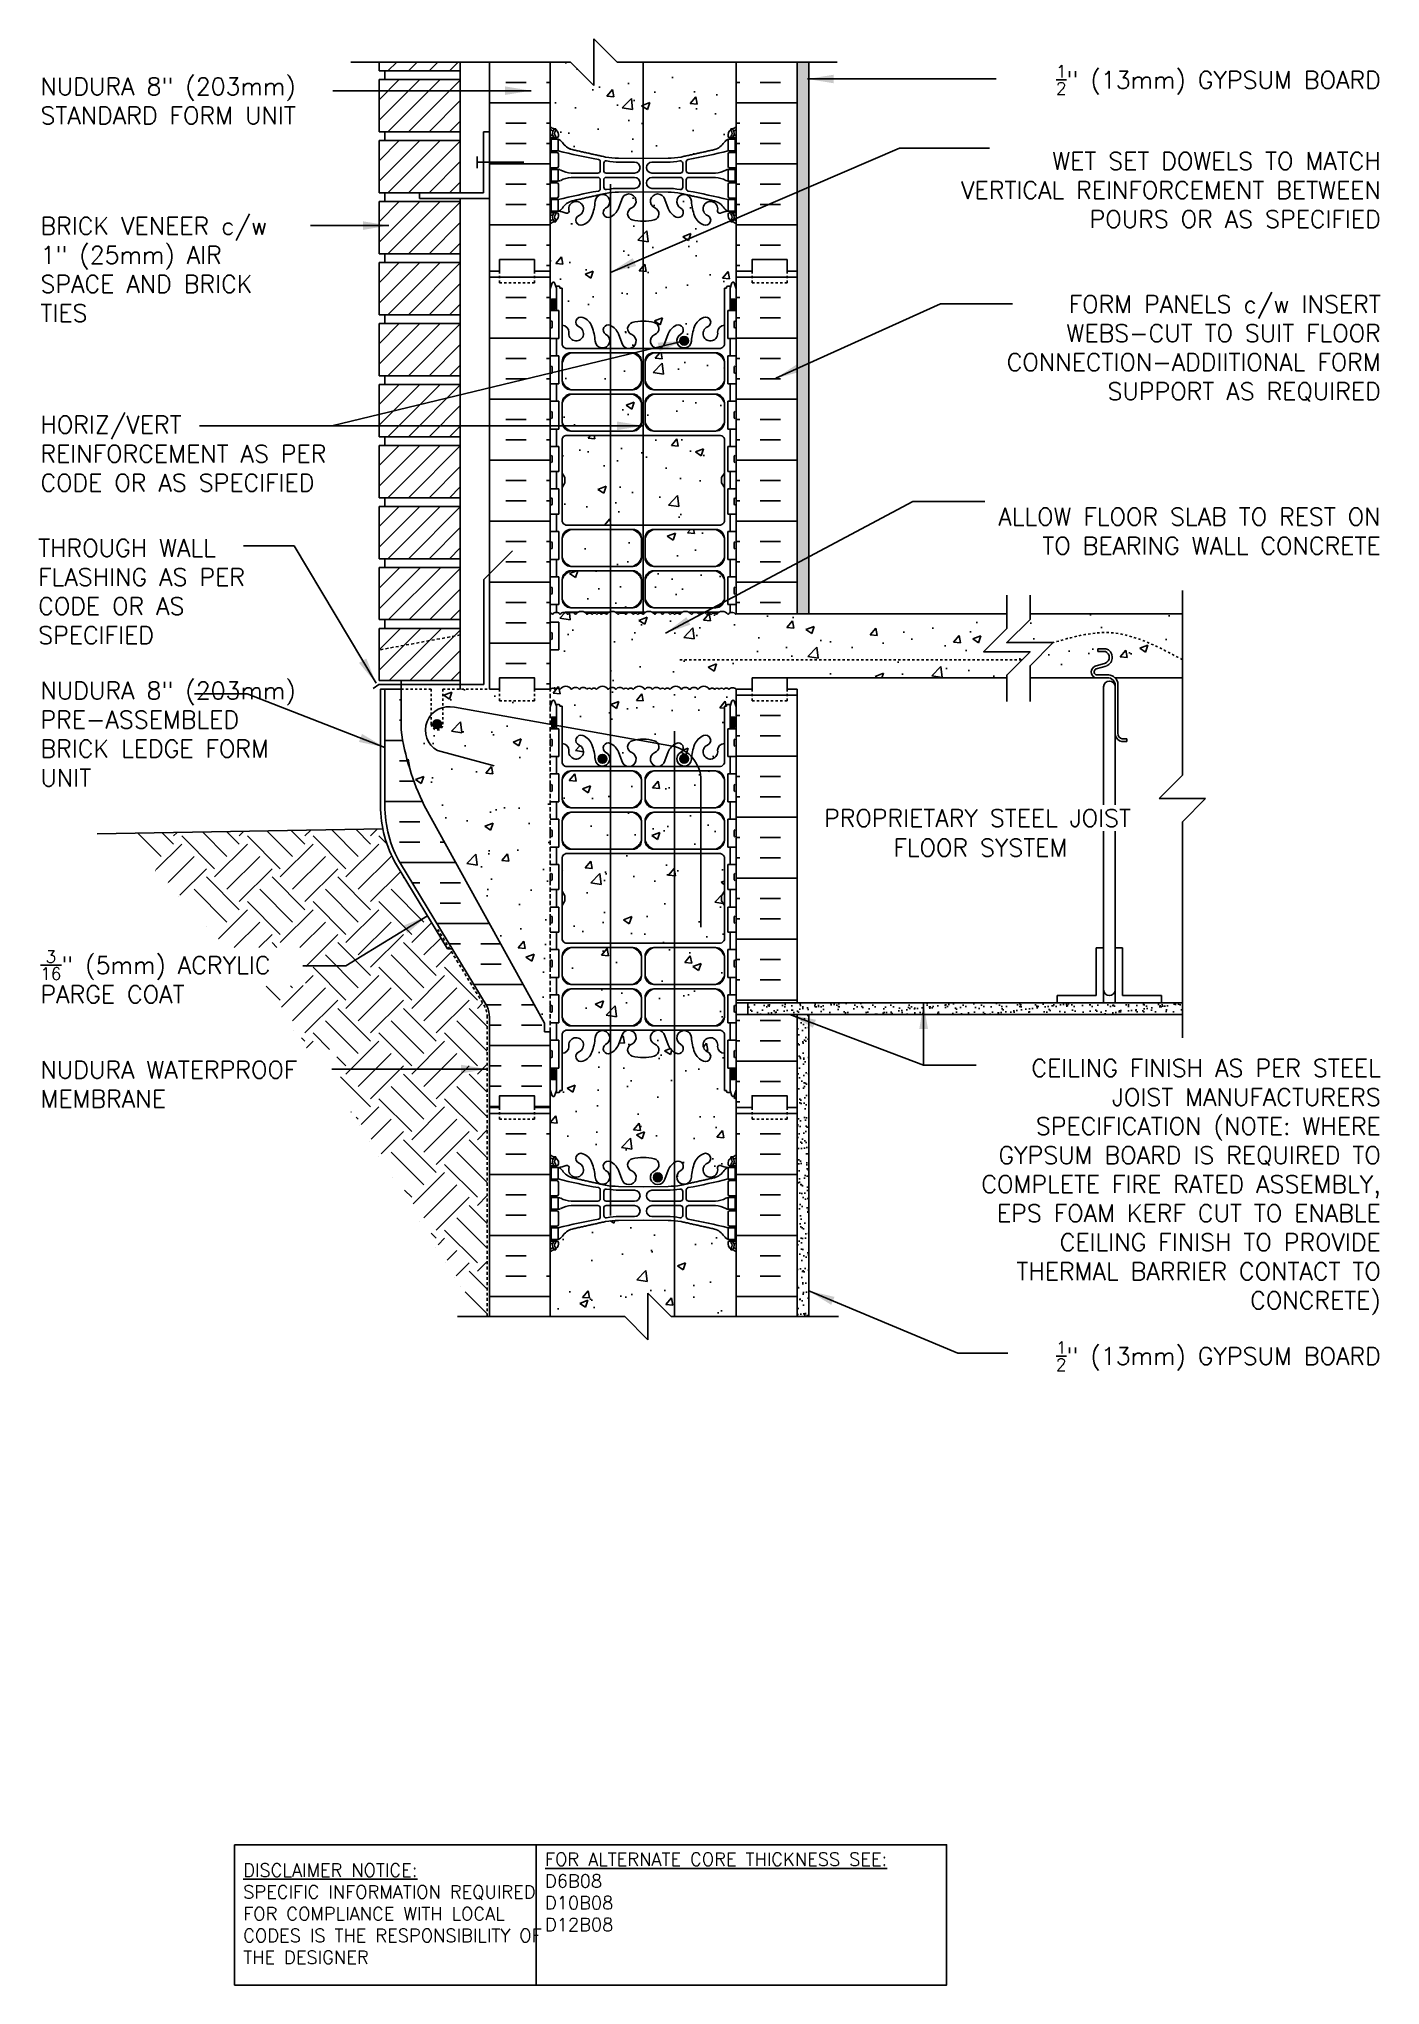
# Model space of a CAD drawing. Header units: inches. Extents: x 244.6 to 302.3, y 124.6 to 208.3.
import ezdxf
from ezdxf.enums import TextEntityAlignment as Align

# ---------------------------------------------------------------- set-up
doc = ezdxf.new("R2010")
doc.units = ezdxf.units.IN
doc.header["$LTSCALE"] = 0.5
doc.header["$MEASUREMENT"] = 0
doc.linetypes.add('DASHED2', pattern=[0.375, 0.25, -0.125])
doc.linetypes.add('HIDDEN2', pattern=[0.1875, 0.125, -0.0625])
for name, color, linetype in [('HATCH', 12, 'Continuous'), ('Hidden2', 12, 'HIDDEN2'), ('line25', 2, 'Continuous'), ('LINE3', 3, 'Continuous'), ('LINE50', 5, 'Continuous'), ('LINE9', 9, 'Continuous'), ('TEXT', 4, 'Continuous'), ('Web_Edge', 9, 'Continuous')]:
    doc.layers.add(name, color=color, linetype=linetype)
doc.styles.add('DIM', font='romans.shx', dxfattribs={"width": 0.7})
doc.styles.add('ROMANS', font='romans.shx', dxfattribs={"height": 0.75})
doc.styles.get("Standard").update_dxf_attribs({"font": 'romans.shx', "height": 0.75})
doc.dimstyles.new('ext_12', dxfattribs={"dimscale": 12, "dimtxt": 0.075, "dimasz": 0.09375, "dimexe": 0.09375, "dimexo": 0.0625, "dimgap": 0.0625, "dimtad": 1, "dimdec": 1, "dimzin": 2, "dimdsep": 46, "dimlunit": 4, "dimtxsty": 'DIM', "dimcen": 0.09, "dimdle": 0.09375, "dimclrt": 4, "dimadec": 0, "dimazin": 0, "dimtfac": 1, "dimtdec": 1, "dimtmove": 2, "dimatfit": 3, "dimfxl": 1, "dimfrac": 2, "dimtolj": 1, "dimtzin": 0, "dimarcsym": 0})
pattern_1 = [(37.5, (212.7425, 75.04195), (-0.0157483, 0.4817059), [0, -0.38, 0, -0.425, 0, -0.40625]), (7.5, (212.7425, 75.04195), (0.4424442, 0.7055365), [0, -0.205, 0, -0.3425, 0, -0.13125]), (327.5, (212.435, 75.04195), (0.7785355, 0.0014148), [0, -0.125, 0, -0.45, 0, -0.5875]), (317.5, (212.435, 75.04195), (0.7515317, 0.219419), [0, -0.0625, 0, -0.295, 0, -0.3375])]
pattern_2 = [(45, (195.45713, -12.4962), (-0.4419417, 0.4419417), [])]
pattern_3 = [(50, (0, 0), (3.5863, -0.31376), [0.375, -4.125]), (355, (0, 0), (-0.693757, 3.76096), [0.3, -3.3]), (100.4514, (0.299, -0.026), (2.892544, 3.4472), [0.3187, -3.50571]), (46.1842, (0, 1), (5.336207, -0.827596), [0.5625, -6.1875]), (96.6356, (0.4447, 0.931), (4.67331, 4.87059), [0.47805, -5.25857]), (351.1842, (0, 1), (4.67331, 4.87059), [0.45, -4.95]), (21, (0.5, 0.75), (2.984535, -2.013094), [0.375, -4.125]), (326, (0.5, 0.75), (1.216577, 3.62575), [0.3, -3.3]), (71.4514, (0.7487, 0.5822), (4.201112, 1.612656), [0.3187, -3.50571]), (37.5, (0, 0), (0.0607993, 1.6644693), [0, -3.26, 0, -3.35, 0, -3.3125]), (7.5, (0, 0), (1.315348, 1.972059), [0, -1.91, 0, -3.185, 0, -1.2625]), (327.5, (-1.115, 0), (2.669112, -0.1127744), [0, -1.25, 0, -3.9, 0, -5.175]), (317.5, (-1.615, 0), (2.915931, 0.500525), [0, -1.625, 0, -2.59, 0, -3.675])]

msp = doc.modelspace()

# ---------------------------------------------------------------- texts
at = {"layer": 'TEXT', "style": 'ROMANS'}
for s, p in [('PROPRIETARY STEEL JOIST', (278.346, 174.807)), (' FLOOR SYSTEM ', (280.816, 173.533))]:
    msp.add_text(s, height=0.75, dxfattribs=at).set_placement(p, align=Align.MIDDLE_LEFT)
at = {"layer": 'TEXT', "char_height": 0.75, "style": 'ROMANS'}
for s, insert, width, attachment_point in [('\\A1;{\\H0.7x;\\S1/2;}" (13mm) GYPSUM BOARD', (302.313, 206.582), 19.5775, 6), ('NUDURA 8" (203mm) STANDARD FORM UNIT', (244.616, 206.679), 12.63139, 1), ('\\A1;WET SET DOWELS TO MATCH VERTICAL REINFORCEMENT BETWEEN POURS OR AS SPECIFIED', (302.313, 201.841), 19.5775, 6), ('BRICK VENEER c/w 1" (25mm) AIR SPACE AND BRICK TIES', (244.616, 198.422), 11.20243, 4), ('\\A1;FORM PANELS c/w INSERT WEBS-CUT TO SUIT FLOOR CONNECTION-ADDIITIONAL FORM SUPPORT AS REQUIRED', (302.313, 195.02), 19.5775, 6), ('HORIZ/VERT REINFORCEMENT AS PER CODE OR AS SPECIFIED', (244.615, 190.491), 14.3068, 4), ('ALLOW FLOOR SLAB TO REST ON TO BEARING WALL CONCRETE', (302.304, 187.156), 18.08617, 6), ('THROUGH WALL FLASHING AS PER CODE OR AS SPECIFIED', (244.518, 186.807), 11.44604, 1), ('NUDURA 8" (203mm) PRE-ASSEMBLED BRICK LEDGE FORM UNIT', (244.616, 180.669), 11.92902, 1), ('\\A1;{\\H0.7x;\\S3/16;}" (5mm) ACRYLIC PARGE COAT', (244.616, 169.104), 12.84161, 1), ('NUDURA WATERPROOF MEMBRANE', (244.616, 163.345), 14.44147, 4), ('CEILING FINISH AS PER STEEL JOIST MANUFACTURERS SPECIFICATION (NOTE: WHERE GYPSUM BOARD IS REQUIRED TO COMPLETE FIRE RATED ASSEMBLY, EPS FOAM KERF CUT TO ENABLE CEILING FINISH TO PROVIDE THERMAL BARRIER CONTACT TO CONCRETE)', (302.313, 158.92), 19.5775, 6), ('\\A1;{\\H0.7x;\\S1/2;}" (13mm) GYPSUM BOARD', (302.313, 151.646), 19.5775, 6)]:
    msp.add_mtext(s, dxfattribs=dict(at, insert=insert, width=width, attachment_point=attachment_point))
at = {"layer": 'TEXT', "char_height": 0.5625, "attachment_point": 4}
for s, insert, width in [('{\\LFOR ALTERNATE CORE THICKNESS SEE:\\P}D6B08\\PD10B08\\PD12B08', (266.335, 128.579), 23.33295), ('{\\LDISCLAIMER NOTICE:}\\PSPECIFIC INFORMATION REQUIRED FOR COMPLIANCE WITH LOCAL CODES IS THE RESPONSIBILITY OF THE DESIGNER', (253.343, 127.639), 14.00235)]:
    msp.add_mtext(s, dxfattribs=dict(at, insert=insert, width=width))

# ---------------------------------------------------------------- blocks, each defined once
blk = doc.blocks.new('A$C3BE81C1F')
at = {"layer": 'LINE3'}
for p, q in [((6.106, 0.764), (-3.267, 2.437)), ((-4.004, 0.572), (-1.571, -0.08)), ((7.335, -7.021), (7.335, -0.712))]:
    blk.add_line(p, q, dxfattribs=at)
for centre, radius, start, end in [((-3.509, 1.454), 1.012, 76.18405, 240.69065), ((5.835, -0.712), 1.5, 360, 79.57853)]:
    blk.add_arc(centre, radius, start, end, dxfattribs=at)

# ---------------------------------------------------------------- hatches: boundary and pattern name
at = {"layer": 'HATCH'}
h = msp.add_hatch(dxfattribs=at)
h.set_pattern_fill('AR-CONC', color=256, scale=0.5)
h.set_pattern_definition(pattern_3)
edge = h.paths.add_edge_path()
edge.add_line((274.564, 207.348), (269.439, 207.348))
edge.add_line((269.439, 207.348), (268.439, 208.348))
edge.add_line((268.439, 208.348), (268.439, 206.348))
edge.add_line((268.439, 206.348), (267.439, 207.348))
edge.add_line((267.439, 207.348), (266.564, 207.348))
edge.add_line((266.564, 207.348), (266.564, 204.576))
edge.add_arc((266.91, 204.937), 0.5, 226.21089, 246.42182)
edge.add_line((266.71, 204.478), (266.8, 204.478))
edge.add_line((266.8, 204.478), (266.8, 204.437))
edge.add_arc((266.66, 204.229), 0.25, 0, 55.9442, ccw=False)
edge.add_line((266.91, 204.229), (266.91, 204.162))
edge.add_arc((266.848, 204.162), 0.0625, -90, 0, ccw=False)
edge.add_line((266.848, 204.099), (266.8, 204.099))
edge.add_line((266.8, 204.099), (266.8, 204.029))
edge.add_line((266.8, 204.029), (266.905, 204.029))
edge.add_arc((266.783, 203.687), 0.364, 34.97751, 70.33874, ccw=False)
edge.add_arc((267.706, 204.298), 0.743, 212.79192, 253.81071)
edge.add_spline(control_points=[(267.499, 203.584), (268.936, 203.264)], knot_values=[0, 0, 1, 1], degree=1, periodic=0)
edge.add_arc((269.493, 206.195), 2.984, 259.25462, 270.09947)
edge.add_line((269.498, 203.211), (270.564, 203.195))
edge.add_line((270.564, 203.195), (271.631, 203.211))
edge.add_arc((271.636, 206.195), 2.984, 269.90053, 280.74538)
edge.add_spline(control_points=[(272.193, 203.264), (273.63, 203.584)], knot_values=[0, 0, 1, 1], degree=1, periodic=0)
edge.add_arc((273.423, 204.298), 0.743, 286.18929, 327.20808)
edge.add_arc((274.346, 203.687), 0.364, 109.66126, 145.02249, ccw=False)
edge.add_line((274.223, 204.029), (274.328, 204.029))
edge.add_line((274.328, 204.029), (274.328, 204.099))
edge.add_line((274.328, 204.099), (274.281, 204.099))
edge.add_arc((274.281, 204.162), 0.0625, 180, 270, ccw=False)
edge.add_line((274.218, 204.162), (274.218, 204.229))
edge.add_arc((274.468, 204.229), 0.25, 124.0558, 180, ccw=False)
edge.add_line((274.328, 204.437), (274.328, 204.478))
edge.add_line((274.328, 204.478), (274.418, 204.478))
edge.add_arc((274.218, 204.937), 0.5, 293.57818, 313.78911)
edge.add_line((274.564, 204.576), (274.564, 207.348))
h = msp.add_hatch(dxfattribs=at)
h.set_pattern_fill('ANSI31', color=256, scale=5, style=0)
h.set_pattern_definition([(45, (195.45713, 8.5038), (-0.4419417, 0.4419417), [])])
h.paths.add_polyline_path([(262.689, 207.348), (259.189, 207.348), (259.189, 206.973), (262.689, 206.973)])
h = msp.add_hatch(dxfattribs=at)
h.set_pattern_fill('INSUL', color=256, scale=7, style=0)
h.set_pattern_definition([(0, (-2659.5971, -198.6607), (0, 2.625), []), (0, (-2659.5971, -197.7857), (0, 2.625), [0.875, -0.875]), (0, (-2659.5971, -196.9107), (0, 2.625), [0.875, -0.875])])
h.paths.add_polyline_path([(266.439, 207.348), (263.939, 207.348), (263.939, 198.349), (264.377, 198.349), (264.377, 198.849), (265.877, 198.849), (265.877, 198.349), (266.564, 198.349), (266.564, 207.223)])
h = msp.add_hatch(dxfattribs=at)
h.set_pattern_fill('INSUL', color=256, scale=7, style=0)
h.set_pattern_definition([(180, (3200.726, -198.6607), (0, 2.625), []), (180, (3200.726, -197.7857), (0, 2.625), [0.875, -0.875]), (180, (3200.726, -196.9107), (0, 2.625), [0.875, -0.875])])
h.paths.add_polyline_path([(277.189, 207.348), (274.564, 207.348), (274.564, 198.349), (275.252, 198.349), (275.252, 198.849), (276.752, 198.849), (276.752, 198.349), (277.189, 198.349)])
h = msp.add_hatch(dxfattribs=at)
h.set_pattern_fill('AR-SAND', color=256, scale=0.25, style=0)
h.set_pattern_definition(pattern_1)
h.paths.add_polyline_path([(277.689, 207.348), (277.189, 207.348), (277.189, 198.349), (277.189, 183.599), (277.689, 183.599)])
h = msp.add_hatch(dxfattribs=at)
h.set_pattern_fill('ANSI31', color=256, scale=5, style=0)
h.set_pattern_definition([(45, (195.45713, 5.8788), (-0.4419417, 0.4419417), [])])
h.paths.add_polyline_path([(262.689, 206.598), (259.189, 206.598), (259.189, 204.348), (262.689, 204.348)])
h = msp.add_hatch(dxfattribs=at)
h.set_pattern_fill('ANSI31', color=256, scale=5, style=0)
h.set_pattern_definition([(45, (195.45713, 3.2538), (-0.4419417, 0.4419417), [])])
h.paths.add_polyline_path([(262.689, 203.973), (259.189, 203.973), (259.189, 201.723), (262.689, 201.723)])
h = msp.add_hatch(dxfattribs=at)
h.set_pattern_fill('ANSI31', color=256, scale=5, style=0)
h.set_pattern_definition([(45, (195.45713, 0.6288), (-0.4419417, 0.4419417), [])])
h.paths.add_polyline_path([(262.689, 201.348), (259.189, 201.348), (259.189, 199.098), (262.689, 199.098)])
h = msp.add_hatch(dxfattribs=at)
h.set_pattern_fill('AR-CONC', color=256, scale=0.5)
h.set_pattern_definition(pattern_3)
h.paths.add_polyline_path([(266.564, 180.349), (265.877, 180.349), (265.877, 179.849), (264.377, 179.849), (264.377, 180.349), (263.939, 180.349), (261.939, 180.349), (261.939, 178.849, -1), (261.439, 178.849), (261.439, 180.349), (260.139, 180.349), (260.139, 180.348), (260.139, 178.599, 0.079579), (261.139, 175.349), (266.314, 165.974), (266.314, 165.599), (266.564, 165.599)])
h.paths.add_polyline_path([(274.054, 171.036), (273.934, 171.236), (273.934, 171.349), (273.934, 171.461), (274.054, 171.661), (274.054, 173.13, 0.268138), (273.893, 173.278), (267.236, 173.278, 0.268156), (267.074, 173.13), (267.074, 171.661), (267.194, 171.461), (267.194, 171.349), (267.194, 171.236), (267.074, 171.036), (267.074, 169.568, 0.268156), (267.236, 169.42), (273.893, 169.42, 0.268138), (274.054, 169.568)])
h.paths.add_polyline_path([(270.488, 176.463, 0.225652), (270.113, 176.838), (267.449, 176.838, 0.225652), (267.074, 176.463), (267.074, 175.622, 0.225652), (267.449, 175.247), (270.113, 175.247, 0.225652), (270.488, 175.622)])
h.paths.add_polyline_path([(270.488, 174.681, 0.225652), (270.113, 175.056), (267.449, 175.056, 0.225652), (267.074, 174.681), (267.074, 173.841, 0.225652), (267.449, 173.466), (270.113, 173.466, 0.225652), (270.488, 173.841)])
h.paths.add_polyline_path([(274.054, 174.681, 0.225652), (273.679, 175.056), (271.016, 175.056, 0.225652), (270.641, 174.681), (270.641, 173.841, 0.225652), (271.016, 173.466), (273.679, 173.466, 0.225652), (274.054, 173.841)])
h.paths.add_polyline_path([(273.679, 175.247), (271.016, 175.247, -0.414214), (270.641, 175.622), (270.641, 176.463, -0.414214), (271.016, 176.838), (273.679, 176.838, -0.414214), (274.054, 176.463), (274.054, 175.622, -0.414214)])
h.paths.add_polyline_path([(270.488, 168.857, 0.225652), (270.113, 169.232), (267.449, 169.232, 0.225652), (267.074, 168.857), (267.074, 168.016, 0.225652), (267.449, 167.641), (270.113, 167.641, 0.225652), (270.488, 168.016)])
h.paths.add_polyline_path([(270.113, 167.451), (267.449, 167.451, 0.225652), (267.074, 167.076), (267.074, 166.235, 0.225652), (267.449, 165.86), (270.113, 165.86, 0.225652), (270.488, 166.235), (270.488, 167.076, 0.225652)])
h.paths.add_polyline_path([(274.054, 167.076, 0.225652), (273.679, 167.451), (271.016, 167.451, 0.225652), (270.641, 167.076), (270.641, 166.235, 0.225652), (271.016, 165.86), (273.679, 165.86, 0.225652), (274.054, 166.235)])
h.paths.add_polyline_path([(274.054, 168.857, 0.225652), (273.679, 169.232), (271.016, 169.232, 0.225652), (270.641, 168.857), (270.641, 168.016, 0.225652), (271.016, 167.641), (273.679, 167.641, 0.225652), (274.054, 168.016)])
h.paths.add_polyline_path([(274.564, 162.349), (274.564, 163.108), (274.486, 162.866, -0.725737), (274.379, 162.848), (274.331, 162.998), (274.204, 162.998, -0.414214), (274.154, 163.048), (274.154, 163.078), (274.054, 163.078), (274.054, 164.679, -0.380392), (273.761, 164.974, 2.087231), (273.328, 164.749, -1), (273.164, 164.341, -0.21345), (272.772, 164.73, -0.069923), (272.635, 165.374, 1.629604), (272.164, 165.073, -1.059167), (271.958, 164.691, -0.16372), (271.636, 165.045), (271.493, 165.432, 1.612474), (271.062, 165.072, -0.734872), (271.039, 164.561, -0.068475), (270.564, 164.499, -0.068475), (270.09, 164.561, -0.734872), (270.067, 165.072, 1.612474), (269.636, 165.432), (269.493, 165.045, -0.16372), (269.171, 164.691, -1.059167), (268.965, 165.073, 1.629604), (268.494, 165.374, -0.069923), (268.357, 164.73, -0.21345), (267.965, 164.341, -1), (267.801, 164.749, 2.087231), (267.367, 164.974, -0.380397), (267.074, 164.679), (267.074, 163.078), (266.974, 163.078), (266.974, 163.048, -0.414214), (266.924, 162.998), (266.798, 162.998), (266.756, 162.866, -0.725737), (266.649, 162.848), (266.564, 163.108), (266.564, 162.349), (266.564, 160.314, 0.088416), (266.71, 160.217), (266.8, 160.217), (266.8, 160.175, -0.249069), (266.91, 159.968), (266.91, 159.901, -0.414214), (266.848, 159.838), (266.8, 159.838), (266.8, 159.768), (266.905, 159.768, 0.085348), (267.235, 159.844, -0.669601), (267.367, 159.724, 2.087231), (267.801, 159.948, -1), (267.965, 160.357, -0.21345), (268.357, 159.968, -0.069923), (268.494, 159.324, 1.629604), (268.965, 159.625, -1.059167), (269.171, 160.007, -0.16372), (269.493, 159.653), (269.636, 159.266, 1.612474), (270.067, 159.626, -0.734872), (270.09, 160.137, -0.068475), (270.564, 160.199, -0.068475), (271.039, 160.137, -0.734872), (271.062, 159.626, 1.612474), (271.493, 159.266), (271.636, 159.653, -0.16372), (271.958, 160.007, -1.059167), (272.164, 159.625, 1.629604), (272.635, 159.324, -0.069923), (272.772, 159.968, -0.21345), (273.164, 160.357, -1), (273.328, 159.948, 2.087231), (273.761, 159.724, -0.669601), (273.894, 159.844, 0.085348), (274.223, 159.768), (274.328, 159.768), (274.328, 159.838), (274.281, 159.838, -0.414214), (274.218, 159.901), (274.218, 159.968, -0.249069), (274.328, 160.175), (274.328, 160.217), (274.418, 160.217, 0.088416), (274.564, 160.314)])
edge = h.paths.add_edge_path()
edge.add_arc((274.218, 155.761), 0.5, 46.21089, 66.42182)
edge.add_line((274.418, 156.219), (274.328, 156.219))
edge.add_line((274.328, 156.219), (274.328, 156.261))
edge.add_arc((274.468, 156.468), 0.25, 180, 235.9442, ccw=False)
edge.add_line((274.218, 156.468), (274.218, 156.536))
edge.add_arc((274.281, 156.536), 0.0625, 90, 180, ccw=False)
edge.add_line((274.281, 156.598), (274.328, 156.598))
edge.add_line((274.328, 156.598), (274.328, 156.668))
edge.add_line((274.328, 156.668), (274.223, 156.668))
edge.add_arc((274.346, 157.011), 0.364, 214.97751, 250.33874, ccw=False)
edge.add_arc((273.423, 156.4), 0.743, 32.79192, 73.81071)
edge.add_spline(control_points=[(273.63, 157.114), (272.193, 157.434)], knot_values=[0, 0, 1, 1], degree=1, periodic=0)
edge.add_arc((271.636, 154.503), 2.984, 79.25462, 90.09947)
edge.add_line((271.631, 157.486), (270.564, 157.502))
edge.add_line((270.564, 157.502), (269.498, 157.486))
edge.add_arc((269.493, 154.503), 2.984, 89.90053, 100.74538)
edge.add_spline(control_points=[(268.936, 157.434), (267.499, 157.114)], knot_values=[0, 0, 1, 1], degree=1, periodic=0)
edge.add_arc((267.706, 156.4), 0.743, 106.18929, 147.20808)
edge.add_arc((266.783, 157.011), 0.364, 289.66126, 325.02249, ccw=False)
edge.add_line((266.905, 156.668), (266.8, 156.668))
edge.add_line((266.8, 156.668), (266.8, 156.598))
edge.add_line((266.8, 156.598), (266.848, 156.598))
edge.add_arc((266.848, 156.536), 0.0625, 0, 90, ccw=False)
edge.add_line((266.91, 156.536), (266.91, 156.468))
edge.add_arc((266.66, 156.468), 0.25, 304.0558, 360, ccw=False)
edge.add_line((266.8, 156.261), (266.8, 156.219))
edge.add_line((266.8, 156.219), (266.71, 156.219))
edge.add_arc((266.91, 155.761), 0.5, 113.57818, 133.78911)
edge.add_line((266.564, 156.122), (266.564, 153.349))
edge.add_line((266.564, 153.349), (269.768, 153.349))
edge.add_line((269.768, 153.349), (270.768, 152.349))
edge.add_line((270.768, 152.349), (270.768, 154.349))
edge.add_line((270.768, 154.349), (271.768, 153.349))
edge.add_line((271.768, 153.349), (274.564, 153.349))
edge.add_line((274.564, 153.349), (274.564, 156.122))
h.paths.add_polyline_path([(286.212, 182.965), (286.212, 183.599), (274.564, 183.599, 0.039371), (274.544, 183.574, 0.520567), (274.213, 183.574, 0.520567), (273.711, 183.574, 0.520567), (273.489, 183.574, 0.56456), (273.295, 183.576, 0.513194), (272.967, 183.574, 0.520567), (272.636, 183.574, 0.520567), (272.134, 183.574, 0.520567), (271.912, 183.574, 0.56456), (271.718, 183.576, 0.513194), (271.39, 183.574, 0.520567), (271.059, 183.574, 0.520567), (270.557, 183.574, 0.520567), (270.335, 183.574, 0.56456), (270.141, 183.576, 0.513194), (269.813, 183.574, 0.520567), (269.482, 183.574, 0.520567), (268.98, 183.574, 0.520567), (268.758, 183.574, 0.56456), (268.564, 183.576, 0.56456), (268.371, 183.574, 0.520567), (268.149, 183.574, 0.520567), (267.647, 183.574, 0.520567), (267.316, 183.574, 0.513194), (266.987, 183.576, 0.513194), (266.659, 183.574, 0.151268), (266.564, 183.648), (266.564, 183.244), (266.929, 183.244), (266.929, 182.044), (266.564, 182.044), (266.564, 180.349, -0.56456), (266.758, 180.347, -0.520567), (266.98, 180.347, -0.520567), (267.482, 180.347, -0.520567), (267.813, 180.347, -0.513194), (268.141, 180.349, -0.56456), (268.335, 180.347, -0.520567), (268.557, 180.347, -0.520567), (269.059, 180.347, -0.520567), (269.39, 180.347, -0.513194), (269.718, 180.349, -0.56456), (269.912, 180.347, -0.520567), (270.134, 180.347, -0.520567), (270.636, 180.347, -0.520567), (270.967, 180.347, -0.513194), (271.295, 180.349, -0.56456), (271.489, 180.347, -0.520567), (271.711, 180.347, -0.520567), (272.213, 180.347, -0.520567), (272.544, 180.347, -0.039371), (272.564, 180.371, -0.584831), (272.916, 180.347, -0.520567), (273.418, 180.347, -0.520567), (273.64, 180.347, -0.56456), (273.833, 180.349, -0.56456), (274.027, 180.347, -0.520567), (274.249, 180.347, -0.419273), (274.564, 180.349), (275.252, 180.349), (275.252, 180.849), (286.212, 180.849), (286.212, 180.965), (287.212, 181.965), (285.212, 181.965)])
edge = h.paths.add_edge_path()
edge.add_line((293.772, 183.599), (287.212, 183.599))
edge.add_line((287.212, 183.599), (287.212, 183.36))
edge.add_line((287.212, 183.36), (286.212, 182.36))
edge.add_line((286.212, 182.36), (288.212, 182.36))
edge.add_spline(control_points=[(288.212, 182.36), (289.016, 182.592), (290.94, 183.145), (292.73, 182.182), (293.772, 181.622)], knot_values=[0, 0, 0, 0, 2.427311, 5.806437, 5.806437, 5.806437, 5.806437], degree=3, periodic=0)
edge.add_line((293.772, 181.622), (293.772, 183.599))
edge = h.paths.add_edge_path()
edge.add_line((290.132, 182.096), (290.476, 182.096))
edge.add_arc((290.358, 181.721), 0.393, -69.73217, 72.50691, ccw=False)
edge.add_line((290.494, 181.352), (290.062, 181.231))
edge.add_arc((290.12, 181.099), 0.144, 113.74564, 240.31853)
edge.add_line((290.049, 180.974), (290.517, 180.974))
edge.add_arc((290.546, 180.512), 0.463, 46.71372, 93.56537, ccw=False)
edge.add_line((290.863, 180.849), (293.772, 180.849))
edge.add_line((293.772, 180.849), (293.772, 181.622))
edge.add_spline(control_points=[(293.772, 181.622), (292.73, 182.182), (290.94, 183.145), (289.016, 182.592), (288.212, 182.36)], knot_values=[0, 0, 0, 0, 3.379125, 5.806437, 5.806437, 5.806437, 5.806437], degree=3, periodic=0)
edge.add_line((288.212, 182.36), (287.212, 181.36))
edge.add_line((287.212, 181.36), (287.212, 180.849))
edge.add_line((287.212, 180.849), (287.61, 180.849))
edge.add_line((287.61, 180.849), (290.021, 180.849))
edge.add_arc((290.12, 181.099), 0.269, 111.59793, 248.40207, ccw=False)
edge.add_line((290.021, 181.349), (290.455, 181.471))
edge.add_arc((290.358, 181.721), 0.268, 291.21998, 428.78002)
edge.add_line((290.455, 181.971), (290.132, 181.971))
edge.add_line((290.132, 181.971), (290.132, 182.096))
h.paths.add_polyline_path([(274.054, 179.62), (274.154, 179.62), (274.154, 179.65, -0.414214), (274.204, 179.7), (274.331, 179.7), (274.379, 179.85, -0.6), (274.479, 179.85), (274.564, 179.589), (274.564, 180.349, 0.419273), (274.249, 180.347, 0.520567), (274.027, 180.347, 0.56456), (273.833, 180.349, 0.56456), (273.64, 180.347, 0.520567), (273.418, 180.347, 0.520567), (272.916, 180.347, 0.520567), (272.585, 180.347, 0.039371), (272.564, 180.371, 0.039371), (272.544, 180.347, 0.520567), (272.213, 180.347, 0.520567), (271.711, 180.347, 0.520567), (271.489, 180.347, 0.56456), (271.295, 180.349, 0.513194), (270.967, 180.347, 0.520567), (270.636, 180.347, 0.520567), (270.134, 180.347, 0.520567), (269.912, 180.347, 0.56456), (269.718, 180.349, 0.513194), (269.39, 180.347, 0.520567), (269.059, 180.347, 0.520567), (268.557, 180.347, 0.520567), (268.335, 180.347, 0.56456), (268.141, 180.349, 0.513194), (267.813, 180.347, 0.520567), (267.482, 180.347, 0.520567), (266.98, 180.347, 0.520567), (266.758, 180.347, 0.56456), (266.564, 180.349), (266.564, 179.589), (266.649, 179.85, -0.6), (266.749, 179.85), (266.798, 179.7), (266.924, 179.7, -0.414214), (266.974, 179.65), (266.974, 179.62), (267.074, 179.62), (267.074, 178.019, -0.380397), (267.367, 177.724, 2.087231), (267.801, 177.948, -1), (267.965, 178.357, -0.21345), (268.357, 177.968, -0.068226), (268.493, 177.34, 1.753171), (268.944, 177.636, -0.940793), (269.147, 178.02, -0.173075), (269.493, 177.653), (269.636, 177.266, 1.612474), (270.067, 177.626, -0.734872), (270.09, 178.137, -0.068475), (270.564, 178.199, -0.068475), (271.039, 178.137, -0.734872), (271.062, 177.626, 1.612474), (271.493, 177.266), (271.636, 177.653, -0.173075), (271.982, 178.02, -0.940793), (272.185, 177.636, 1.753171), (272.636, 177.34, -0.068226), (272.772, 177.968, -0.21345), (273.164, 178.357, -1), (273.328, 177.948, 2.087231), (273.761, 177.724, -0.380392), (274.054, 178.019)])
h.paths.add_polyline_path([(274.054, 189.036), (273.934, 189.236), (273.934, 189.349), (273.934, 189.461), (274.054, 189.661), (274.054, 191.13, 0.268138), (273.893, 191.278), (267.236, 191.278, 0.268156), (267.074, 191.13), (267.074, 189.661), (267.194, 189.461), (267.194, 189.349), (267.194, 189.236), (267.074, 189.036), (267.074, 187.568, 0.268156), (267.236, 187.42), (273.893, 187.42, 0.268138), (274.054, 187.568)])
h.paths.add_polyline_path([(270.488, 186.857, 0.225652), (270.113, 187.232), (267.449, 187.232, 0.225652), (267.074, 186.857), (267.074, 186.016, 0.225652), (267.449, 185.641), (270.113, 185.641, 0.225652), (270.488, 186.016)])
h.paths.add_polyline_path([(270.488, 185.076, 0.225652), (270.113, 185.451), (267.449, 185.451, 0.225652), (267.074, 185.076), (267.074, 184.235, 0.225652), (267.449, 183.86), (270.113, 183.86, 0.225652), (270.488, 184.235)])
h.paths.add_polyline_path([(274.054, 186.857, 0.225652), (273.679, 187.232), (271.016, 187.232, 0.225652), (270.641, 186.857), (270.641, 186.016, 0.225652), (271.016, 185.641), (273.679, 185.641, 0.225652), (274.054, 186.016)])
h.paths.add_polyline_path([(274.054, 185.076, 0.225652), (273.679, 185.451), (271.016, 185.451, 0.225652), (270.641, 185.076), (270.641, 184.235, 0.225652), (271.016, 183.86), (273.679, 183.86, 0.225652), (274.054, 184.235)])
h.paths.add_polyline_path([(270.488, 194.463, 0.225652), (270.113, 194.838), (267.449, 194.838, 0.225652), (267.074, 194.463), (267.074, 193.622, 0.225652), (267.449, 193.247), (270.113, 193.247, 0.225652), (270.488, 193.622)])
h.paths.add_polyline_path([(270.488, 192.681, 0.225652), (270.113, 193.056), (267.449, 193.056, 0.225652), (267.074, 192.681), (267.074, 191.841, 0.225652), (267.449, 191.466), (270.113, 191.466, 0.225652), (270.488, 191.841)])
h.paths.add_polyline_path([(274.054, 192.681, 0.225652), (273.679, 193.056), (271.016, 193.056, 0.225652), (270.641, 192.681), (270.641, 191.841, 0.225652), (271.016, 191.466), (273.679, 191.466, 0.225652), (274.054, 191.841)])
h.paths.add_polyline_path([(274.054, 194.463, 0.225652), (273.679, 194.838), (271.016, 194.838, 0.225652), (270.641, 194.463), (270.641, 193.622, 0.225652), (271.016, 193.247), (273.679, 193.247, 0.225652), (274.054, 193.622)])
h.paths.add_polyline_path([(274.054, 197.62), (274.154, 197.62), (274.154, 197.65, -0.414214), (274.204, 197.7), (274.331, 197.7), (274.379, 197.85, -0.6), (274.479, 197.85), (274.564, 197.589), (274.564, 200.383, 0.088416), (274.418, 200.481), (274.328, 200.481), (274.328, 200.522, -0.249069), (274.218, 200.729), (274.218, 200.797, -0.414214), (274.281, 200.859), (274.328, 200.859), (274.328, 200.929), (274.223, 200.929, 0.085348), (273.894, 200.854, -0.669601), (273.761, 200.974, 2.087231), (273.328, 200.749, -1), (273.164, 200.341, -0.21345), (272.772, 200.73, -0.068226), (272.636, 201.358, 1.753171), (272.185, 201.061, -0.940793), (271.982, 200.678, -0.173075), (271.636, 201.045), (271.493, 201.432, 1.612474), (271.062, 201.072, -0.734872), (271.039, 200.561, -0.068475), (270.564, 200.499, -0.068475), (270.09, 200.561, -0.734872), (270.067, 201.072, 1.612474), (269.636, 201.432), (269.493, 201.045, -0.173075), (269.147, 200.678, -0.940793), (268.944, 201.061, 1.753171), (268.493, 201.358, -0.068226), (268.357, 200.73, -0.21345), (267.965, 200.341, -1), (267.801, 200.749, 2.087231), (267.367, 200.974, -0.669601), (267.235, 200.854, 0.085348), (266.905, 200.929), (266.8, 200.929), (266.8, 200.859), (266.848, 200.859, -0.414214), (266.91, 200.797), (266.91, 200.729, -0.249069), (266.8, 200.522), (266.8, 200.481), (266.71, 200.481, 0.088416), (266.564, 200.383), (266.564, 198.349), (266.564, 197.589), (266.649, 197.85, -0.6), (266.749, 197.85), (266.798, 197.7), (266.924, 197.7, -0.414214), (266.974, 197.65), (266.974, 197.62), (267.074, 197.62), (267.074, 196.019, -0.380397), (267.367, 195.724, 2.087231), (267.801, 195.948, -1), (267.965, 196.357, -0.21345), (268.357, 195.968, -0.068226), (268.493, 195.34, 1.753171), (268.944, 195.636, -0.940793), (269.147, 196.02, -0.173075), (269.493, 195.653), (269.636, 195.266, 1.612474), (270.067, 195.626, -0.734872), (270.09, 196.137, -0.068475), (270.564, 196.199, -0.068475), (271.039, 196.137, -0.734872), (271.062, 195.626, 1.612474), (271.493, 195.266), (271.636, 195.653, -0.173075), (271.982, 196.02, -0.940793), (272.185, 195.636, 1.753171), (272.636, 195.34, -0.068226), (272.772, 195.968, -0.21345), (273.164, 196.357, -1), (273.328, 195.948, 2.087231), (273.761, 195.724, -0.380392), (274.054, 196.019)])
h = msp.add_hatch(dxfattribs=at)
h.set_pattern_fill('ANSI31', color=256, scale=5, style=0)
h.set_pattern_definition([(45, (195.45713, -1.9962), (-0.4419417, 0.4419417), [])])
h.paths.add_polyline_path([(262.689, 198.723), (259.189, 198.723), (259.189, 196.473), (262.689, 196.473)])
h = msp.add_hatch(dxfattribs=at)
h.set_pattern_fill('INSUL', color=256, scale=7, style=0)
h.set_pattern_definition([(0, (-2659.5971, -216.6607), (0, 2.625), []), (0, (-2659.5971, -215.7857), (0, 2.625), [0.875, -0.875]), (0, (-2659.5971, -214.9107), (0, 2.625), [0.875, -0.875])])
h.paths.add_polyline_path([(263.939, 180.349), (264.377, 180.349), (264.377, 180.849), (265.877, 180.849), (265.877, 180.349), (266.564, 180.349), (266.564, 198.349), (265.877, 198.349), (265.877, 198.849), (264.377, 198.849), (264.377, 198.349), (263.939, 198.349)])
h = msp.add_hatch(dxfattribs=at)
h.set_pattern_fill('INSUL', color=256, scale=7, style=0)
h.set_pattern_definition([(180, (3200.726, -216.6607), (0, 2.625), []), (180, (3200.726, -215.7857), (0, 2.625), [0.875, -0.875]), (180, (3200.726, -214.9107), (0, 2.625), [0.875, -0.875])])
h.paths.add_polyline_path([(274.564, 183.599), (277.189, 183.599), (277.189, 198.349), (276.752, 198.349), (276.752, 198.849), (275.252, 198.849), (275.252, 198.349), (274.564, 198.349)])
h = msp.add_hatch(dxfattribs=at)
h.set_pattern_fill('ANSI31', color=256, scale=5, style=0)
h.set_pattern_definition([(45, (195.45713, -4.6212), (-0.4419417, 0.4419417), [])])
h.paths.add_polyline_path([(262.689, 196.098), (259.189, 196.098), (259.189, 193.848), (262.689, 193.848)])
h = msp.add_hatch(dxfattribs=at)
h.set_pattern_fill('ANSI31', color=256, scale=5, style=0)
h.set_pattern_definition([(45, (195.45713, -7.2462), (-0.4419417, 0.4419417), [])])
h.paths.add_polyline_path([(262.689, 193.473), (259.189, 193.473), (259.189, 191.223), (262.689, 191.223)])
h = msp.add_hatch(dxfattribs=at)
h.set_pattern_fill('ANSI31', color=256, scale=5, style=0)
h.set_pattern_definition([(45, (195.45713, -9.8712), (-0.4419417, 0.4419417), [])])
h.paths.add_polyline_path([(262.689, 190.848), (259.189, 190.848), (259.189, 188.598), (262.689, 188.598)])
h = msp.add_hatch(dxfattribs=at)
h.set_pattern_fill('ANSI31', color=256, scale=5, style=0)
h.set_pattern_definition(pattern_2)
h.paths.add_polyline_path([(262.689, 188.223), (259.189, 188.223), (259.189, 185.973), (262.689, 185.973)])
h = msp.add_hatch(dxfattribs=at)
h.set_pattern_fill('ANSI31', color=256, scale=5, style=0)
h.set_pattern_definition(pattern_2)
h.paths.add_polyline_path([(262.689, 183.348), (262.689, 185.598), (259.189, 185.598), (259.189, 183.348)])
h = msp.add_hatch(dxfattribs=at)
h.set_pattern_fill('ANSI31', color=256, scale=5, style=0)
h.set_pattern_definition(pattern_2)
h.paths.add_polyline_path([(262.689, 182.689), (262.689, 182.973), (259.189, 182.973), (259.189, 182.041)])
h = msp.add_hatch(dxfattribs=at)
h.set_pattern_fill('ANSI31', color=256, scale=5, style=0)
h.set_pattern_definition(pattern_2)
h.paths.add_polyline_path([(262.689, 180.723), (262.689, 182.689), (259.189, 182.041), (259.189, 180.723)])
h = msp.add_hatch(dxfattribs=at)
h.set_pattern_fill('INSUL', color=256, scale=7, style=0)
h.set_pattern_definition([(0, (-2735.9263, -260.2334), (0, 2.625), []), (0, (-2735.9263, -259.3584), (0, 2.625), [0.875, -0.875]), (0, (-2735.9263, -258.4834), (0, 2.625), [0.875, -0.875])])
h.paths.add_polyline_path([(261.139, 175.349, -0.079579), (260.139, 178.599), (260.139, 180.349), (259.439, 180.349), (259.439, 175.349, 0.131652), (260.109, 172.849), (263.847, 166.699, -0.10438), (263.939, 166.224), (263.939, 162.349), (264.377, 162.349), (264.377, 162.849), (265.877, 162.849), (265.877, 162.349), (266.564, 162.349), (266.564, 165.599), (266.314, 165.599), (266.314, 165.974)])
h = msp.add_hatch(dxfattribs=at)
h.set_pattern_fill('INSUL', color=256, scale=7, style=0)
h.set_pattern_definition([(180, (3200.726, -234.6607), (0, 2.625), []), (180, (3200.726, -233.7857), (0, 2.625), [0.875, -0.875]), (180, (3200.726, -232.9107), (0, 2.625), [0.875, -0.875])])
h.paths.add_polyline_path([(277.189, 162.349), (276.752, 162.349), (276.752, 162.849), (275.252, 162.849), (275.252, 162.349), (274.564, 162.349), (274.564, 180.349), (275.252, 180.349), (275.252, 180.849), (276.752, 180.849), (276.752, 180.349), (277.189, 180.349)])
h = msp.add_hatch(dxfattribs=at)
h.set_pattern_fill('EARTH', color=256, scale=8, angle=45, style=0)
h.set_pattern_definition([(45, (210.7425, 75.042), (2e-16, 2.828427), [2, -2]), (45, (210.2122, 75.5723), (2e-16, 2.828427), [2, -2]), (45, (209.6818, 76.1026), (2e-16, 2.828427), [2, -2]), (135, (209.6818, 76.4562), (-2.828427, 4e-16), [2, -2]), (135, (210.2122, 76.9865), (-2.828427, 4e-16), [2, -2]), (135, (210.7425, 77.5168), (-2.828427, 4e-16), [2, -2])])
edge = h.paths.add_edge_path()
edge.add_line((256.027, 167.595), (254.193, 167.575))
edge.add_arc((247.623, 160.949), 9.331, 24.70852, 45.24315, ccw=False)
edge.add_line((256.1, 164.849), (257.318, 164.849))
edge.add_line((257.318, 164.849), (257.661, 162.966))
edge.add_line((257.661, 162.966), (257.478, 162.966))
edge.add_arc((181.885, 109.09), 92.828, 28.47594, 35.47782, ccw=False)
edge.add_line((263.482, 153.349), (263.846, 153.349))
edge.add_line((263.846, 153.349), (263.846, 166.225))
edge.add_arc((262.768, 166.243), 1.078, 359.01766, 382.53529)
edge.add_line((263.764, 166.656), (262.234, 169.173))
edge.add_line((262.234, 169.173), (262.137, 169.173))
edge.add_line((262.137, 169.173), (259.938, 172.791))
edge.add_arc((264.365, 175.349), 5.113, 191.31607, 210.01437, ccw=False)
edge.add_line((259.351, 174.346), (248.099, 174.149))
edge.add_arc((181.885, 109.09), 92.828, 40.3811, 44.49623, ccw=False)
edge.add_line((252.597, 169.23), (256.048, 169.23))
edge.add_line((256.048, 169.23), (256.027, 167.595))
h = msp.add_hatch(dxfattribs=at)
h.set_pattern_fill('AR-SAND', color=256, scale=0.25, style=0)
h.set_pattern_definition([(37.5, (212.7425, 73.29195), (-0.0157483, 0.481706), [0, -0.38, 0, -0.425, 0, -0.40625]), (7.5, (212.7425, 73.29195), (0.4424442, 0.7055365), [0, -0.205, 0, -0.3425, 0, -0.13125]), (327.5, (212.435, 73.29195), (0.7785355, 0.0014148), [0, -0.125, 0, -0.45, 0, -0.5875]), (317.5, (212.435, 73.29195), (0.7515317, 0.219419), [0, -0.0625, 0, -0.295, 0, -0.3375])])
h.paths.add_polyline_path([(293.772, 166.349), (293.772, 166.849), (275.064, 166.849), (275.064, 166.349)])
h = msp.add_hatch(dxfattribs=at)
h.set_pattern_fill('AR-SAND', color=256, scale=0.25, style=0)
h.set_pattern_definition(pattern_1)
h.paths.add_polyline_path([(277.689, 166.349), (277.189, 166.349), (277.189, 153.349), (277.689, 153.349)])
h = msp.add_hatch(dxfattribs=at)
h.set_pattern_fill('AR-CONC', color=256, scale=0.5, style=0)
h.set_pattern_definition([(50, (0, 0), (3.5863, -0.31376), [0.375, -4.125]), (355, (0, 0), (-0.693757, 3.76096), [0.3, -3.3]), (100.4514, (0.299, -0.026), (2.892547, 3.447198), [0.3187, -3.50571]), (46.1842, (0, 1), (5.336205, -0.827595), [0.5625, -6.1875]), (96.6356, (0.4447, 0.931), (4.67331, 4.87059), [0.47805, -5.258565]), (351.1842, (0, 1), (4.67331, 4.87059), [0.45, -4.95]), (21, (0.5, 0.75), (2.984535, -2.013094), [0.375, -4.125]), (326, (0.5, 0.75), (1.216577, 3.62575), [0.3, -3.3]), (71.4514, (0.7487, 0.5822), (4.201113, 1.612652), [0.3187, -3.50571]), (37.5, (0, 0), (0.0607993, 1.6644693), [0, -3.26, 0, -3.35, 0, -3.3125]), (7.5, (0, 0), (1.315348, 1.972059), [0, -1.91, 0, -3.185, 0, -1.2625]), (327.5, (-1.115, 0), (2.669112, -0.1127744), [0, -1.25, 0, -3.9, 0, -5.175]), (317.5, (-1.615, 0), (2.91593, 0.500525), [0, -1.625, 0, -2.59, 0, -3.675])])
h.paths.add_polyline_path([(271.001, 159.339, -1), (271.376, 159.339, -1)], flags=17)
at = {"layer": 'LINE3'}
for points in [[(272.136, 195.355, 1), (272.511, 195.355, 1)], [(261.877, 178.849, 1), (261.502, 178.849, 1)], [(268.618, 177.355, 1), (268.993, 177.355, 1)], [(272.136, 177.355, 1), (272.511, 177.355, 1)], [(271.376, 159.339, 1), (271.001, 159.339, 1)]]:
    msp.add_hatch(color=256, dxfattribs=at).paths.add_polyline_path(points)

# ---------------------------------------------------------------- linework, layer by layer
at = {"layer": 'HATCH'}
for p, q in [((286.222, 180.726), (286.222, 180.726)), ((263.939, 162.089), (266.564, 162.089)), ((277.189, 162.089), (274.564, 162.089)), ((264.653, 161.214), (265.528, 161.214)), ((266.403, 161.214), (266.564, 161.214)), ((274.726, 161.214), (274.564, 161.214)), ((276.476, 161.214), (275.601, 161.214)), ((264.653, 160.339), (265.528, 160.339)), ((276.476, 160.339), (275.601, 160.339)), ((263.939, 159.464), (266.564, 159.464)), ((277.189, 159.464), (274.564, 159.464)), ((264.653, 158.589), (265.528, 158.589)), ((276.476, 158.589), (275.601, 158.589)), ((264.653, 157.714), (265.528, 157.714)), ((276.476, 157.714), (275.601, 157.714)), ((263.939, 156.839), (266.564, 156.839)), ((277.189, 156.839), (274.564, 156.839)), ((264.653, 155.964), (265.528, 155.964)), ((276.476, 155.964), (275.601, 155.964)), ((264.653, 155.089), (265.528, 155.089)), ((266.403, 155.089), (266.564, 155.089)), ((274.726, 155.089), (274.564, 155.089)), ((276.476, 155.089), (275.601, 155.089)), ((263.939, 154.214), (266.564, 154.214)), ((277.189, 154.214), (274.564, 154.214))]:
    msp.add_line(p, q, dxfattribs=at)
for points in [[(266.987, 183.576, 0.513194), (266.659, 183.574, 0.151268), (266.564, 183.648, 0.151268)], [(266.987, 183.576, -0.513194), (267.316, 183.574, -0.520567), (267.647, 183.574, -0.520567), (268.149, 183.574, -0.520567), (268.371, 183.574, -0.56456), (268.564, 183.576)], [(270.141, 183.576, 0.513194), (269.813, 183.574, 0.520567), (269.482, 183.574, 0.520567), (268.98, 183.574, 0.520567), (268.758, 183.574, 0.56456), (268.564, 183.576)], [(271.718, 183.576, 0.513194), (271.39, 183.574, 0.520567), (271.059, 183.574, 0.520567), (270.557, 183.574, 0.520567), (270.335, 183.574, 0.56456), (270.141, 183.576)], [(273.295, 183.576, 0.513194), (272.967, 183.574, 0.520567), (272.636, 183.574, 0.520567), (272.134, 183.574, 0.520567), (271.912, 183.574, 0.56456), (271.718, 183.576)], [(274.564, 183.599, 0.039371), (274.544, 183.574, 0.520567), (274.213, 183.574, 0.520567), (273.711, 183.574, 0.520567), (273.489, 183.574, 0.56456), (273.295, 183.576)], [(268.141, 180.349, 0.513194), (267.813, 180.347, 0.520567), (267.482, 180.347, 0.520567), (266.98, 180.347, 0.520567), (266.758, 180.347, 0.56456), (266.564, 180.349)], [(269.718, 180.349, 0.513194), (269.39, 180.347, 0.520567), (269.059, 180.347, 0.520567), (268.557, 180.347, 0.520567), (268.335, 180.347, 0.56456), (268.141, 180.349)], [(271.295, 180.349, 0.513194), (270.967, 180.347, 0.520567), (270.636, 180.347, 0.520567), (270.134, 180.347, 0.520567), (269.912, 180.347, 0.56456), (269.718, 180.349)], [(272.564, 180.371, 0.039371), (272.544, 180.347, 0.520567), (272.213, 180.347, 0.520567), (271.711, 180.347, 0.520567), (271.489, 180.347, 0.56456), (271.295, 180.349)], [(272.564, 180.371, -0.039371), (272.585, 180.347, -0.520567), (272.916, 180.347, -0.520567), (273.418, 180.347, -0.520567), (273.64, 180.347, -0.56456), (273.833, 180.349)], [(274.564, 180.349, 0.419273), (274.249, 180.347, 0.520567), (274.027, 180.347, 0.56456), (273.833, 180.349)]]:
    msp.add_lwpolyline(points, format="xyb", dxfattribs=at)
at = {"layer": 'Hidden2'}
for p, q in [((260.139, 180.349), (261.439, 180.349)), ((261.439, 180.349), (261.439, 178.849)), ((261.939, 178.849), (261.939, 180.349)), ((261.939, 180.349), (263.939, 180.349))]:
    msp.add_line(p, q, dxfattribs=at)
at = {"layer": 'Hidden2', "ltscale": 3}
msp.add_line((266.564, 165.599), (266.564, 180.349), dxfattribs=at)
at = {"layer": 'Hidden2'}
msp.add_lwpolyline([(263.939, 180.349), (264.377, 180.349), (264.377, 180.849), (265.877, 180.849), (265.877, 180.349), (266.564, 180.349)], dxfattribs=at)
msp.add_arc((261.689, 178.849), 0.25, 180, 0, dxfattribs=at)
msp.add_arc((261.689, 178.849), 0.25, 180, 0, dxfattribs=at)
at = {"layer": 'line25'}
for p, q in [((259.189, 206.973), (259.189, 207.348)), ((262.689, 206.973), (259.189, 206.973)), ((259.439, 206.598), (259.439, 206.973)), ((262.689, 201.723), (262.689, 207.348)), ((266.564, 207.348), (266.564, 198.349)), ((274.564, 183.599), (274.564, 207.348)), ((259.189, 204.348), (259.189, 206.598)), ((262.689, 206.598), (259.189, 206.598)), ((262.689, 204.348), (259.189, 204.348)), ((259.189, 201.723), (259.189, 203.973)), ((262.689, 203.973), (259.189, 203.973)), ((259.439, 203.973), (259.439, 204.348)), ((262.689, 201.723), (259.189, 201.723)), ((259.189, 199.098), (259.189, 201.348)), ((262.689, 201.348), (259.189, 201.348)), ((259.439, 201.348), (259.439, 201.723)), ((262.689, 180.348), (262.689, 201.473)), ((262.689, 199.098), (259.189, 199.098)), ((259.189, 196.473), (259.189, 198.723)), ((262.689, 198.723), (259.189, 198.723)), ((259.439, 198.723), (259.439, 199.098)), ((266.564, 198.349), (266.564, 180.349)), ((262.689, 196.473), (259.189, 196.473)), ((259.189, 193.848), (259.189, 196.098)), ((262.689, 196.098), (259.189, 196.098)), ((259.439, 196.098), (259.439, 196.473)), ((266.564, 196.654), (266.929, 196.654)), ((266.929, 195.454), (266.929, 196.654)), ((274.564, 196.654), (274.199, 196.654)), ((274.199, 195.454), (274.199, 196.654)), ((266.564, 195.454), (266.929, 195.454)), ((274.564, 195.454), (274.199, 195.454)), ((266.564, 194.704), (266.929, 194.704)), ((266.929, 193.504), (266.929, 194.704)), ((274.564, 194.704), (274.199, 194.704)), ((274.199, 193.504), (274.199, 194.704)), ((262.689, 193.848), (259.189, 193.848)), ((259.439, 193.473), (259.439, 193.848)), ((259.189, 191.223), (259.189, 193.473)), ((262.689, 193.473), (259.189, 193.473)), ((266.564, 193.504), (266.929, 193.504)), ((266.564, 192.754), (266.929, 192.754)), ((266.929, 191.554), (266.929, 192.754)), ((274.564, 193.504), (274.199, 193.504)), ((274.564, 192.754), (274.199, 192.754)), ((274.199, 191.554), (274.199, 192.754)), ((262.689, 191.223), (259.189, 191.223)), ((259.439, 190.848), (259.439, 191.223)), ((266.564, 191.554), (266.929, 191.554)), ((274.564, 191.554), (274.199, 191.554)), ((259.189, 188.598), (259.189, 190.848)), ((262.689, 190.848), (259.189, 190.848)), ((266.564, 190.804), (266.929, 190.804)), ((266.929, 190.804), (266.929, 189.724)), ((274.564, 190.804), (274.199, 190.804)), ((274.199, 190.804), (274.199, 189.724)), ((266.564, 189.724), (266.929, 189.724)), ((274.564, 189.724), (274.199, 189.724)), ((262.689, 188.598), (259.189, 188.598)), ((259.439, 188.223), (259.439, 188.598)), ((266.564, 188.974), (266.929, 188.974)), ((266.929, 187.894), (266.929, 188.974)), ((274.564, 188.974), (274.199, 188.974)), ((274.199, 187.894), (274.199, 188.974)), ((259.189, 185.973), (259.189, 188.223)), ((262.689, 188.223), (259.189, 188.223)), ((266.564, 187.894), (266.929, 187.894)), ((274.564, 187.894), (274.199, 187.894)), ((266.564, 187.144), (266.929, 187.144)), ((266.929, 187.144), (266.929, 185.944)), ((274.564, 187.144), (274.199, 187.144)), ((274.199, 187.144), (274.199, 185.944)), ((262.689, 185.973), (259.189, 185.973)), ((259.189, 183.348), (259.189, 185.598)), ((262.689, 185.598), (259.189, 185.598)), ((259.439, 185.598), (259.439, 185.973)), ((266.564, 185.944), (266.929, 185.944)), ((266.564, 185.194), (266.929, 185.194)), ((266.929, 185.194), (266.929, 183.994)), ((274.564, 185.944), (274.199, 185.944)), ((274.564, 185.194), (274.199, 185.194)), ((274.199, 185.194), (274.199, 183.994)), ((266.564, 183.994), (266.929, 183.994)), ((274.564, 183.994), (274.199, 183.994)), ((274.564, 183.599), (286.212, 183.599)), ((287.212, 183.599), (293.772, 183.599)), ((287.212, 183.599), (287.61, 183.599)), ((262.689, 183.348), (259.189, 183.348)), ((262.689, 182.973), (259.189, 182.973)), ((259.189, 180.723), (259.189, 182.973)), ((259.439, 182.973), (259.439, 183.348)), ((266.564, 183.244), (266.929, 183.244)), ((266.564, 183.244), (266.929, 183.244)), ((266.929, 183.244), (266.929, 182.044)), ((266.929, 183.244), (266.929, 182.044)), ((266.564, 182.044), (266.929, 182.044)), ((266.564, 182.044), (266.929, 182.044)), ((290.476, 182.096), (290.132, 182.096)), ((290.132, 182.096), (290.132, 181.971)), ((290.455, 181.971), (290.132, 181.971)), ((290.021, 181.349), (290.455, 181.471)), ((290.521, 180.974), (290.049, 180.974)), ((290.055, 181.229), (290.489, 181.351)), ((262.689, 180.723), (259.189, 180.723)), ((260.139, 180.723), (260.139, 180.348)), ((260.139, 180.349), (260.139, 178.599)), ((274.564, 162.349), (274.564, 180.349)), ((274.564, 162.349), (274.564, 180.349)), ((275.252, 180.849), (286.212, 180.849)), ((287.212, 180.849), (287.61, 180.849)), ((287.217, 180.849), (290.57, 180.849)), ((290.521, 180.849), (290.021, 180.849)), ((290.379, 180.454), (290.379, 175.369)), ((290.863, 180.849), (293.772, 180.849)), ((290.879, 180.454), (290.879, 175.369)), ((290.989, 178.439), (290.989, 180.645)), ((266.564, 178.654), (266.929, 178.654)), ((266.929, 177.454), (266.929, 178.654)), ((274.564, 178.654), (274.199, 178.654)), ((274.199, 177.454), (274.199, 178.654)), ((291.384, 178.098), (291.17, 178.098)), ((291.181, 178.223), (291.384, 178.223)), ((291.384, 178.223), (291.384, 178.098)), ((266.564, 177.454), (266.929, 177.454)), ((274.564, 177.454), (274.199, 177.454)), ((266.564, 176.704), (266.929, 176.704)), ((266.929, 175.504), (266.929, 176.704)), ((274.564, 176.704), (274.199, 176.704)), ((274.199, 175.504), (274.199, 176.704)), ((266.314, 165.974), (261.139, 175.349)), ((266.564, 175.504), (266.929, 175.504)), ((274.564, 175.504), (274.199, 175.504)), ((266.564, 174.754), (266.929, 174.754)), ((266.929, 173.554), (266.929, 174.754)), ((274.564, 174.754), (274.199, 174.754)), ((274.199, 173.554), (274.199, 174.754)), ((266.564, 173.554), (266.929, 173.554)), ((274.564, 173.554), (274.199, 173.554)), ((290.379, 174.244), (290.379, 167.411)), ((290.879, 174.244), (290.879, 167.411)), ((266.564, 172.804), (266.929, 172.804)), ((266.929, 172.804), (266.929, 171.724)), ((274.564, 172.804), (274.199, 172.804)), ((274.199, 172.804), (274.199, 171.724)), ((266.564, 171.724), (266.929, 171.724)), ((266.564, 170.974), (266.929, 170.974)), ((266.929, 169.894), (266.929, 170.974)), ((274.564, 171.724), (274.199, 171.724)), ((274.564, 170.974), (274.199, 170.974)), ((274.199, 169.894), (274.199, 170.974)), ((266.564, 169.894), (266.929, 169.894)), ((274.564, 169.894), (274.199, 169.894)), ((266.564, 169.144), (266.929, 169.144)), ((266.929, 169.144), (266.929, 167.944)), ((274.564, 169.144), (274.199, 169.144)), ((274.199, 169.144), (274.199, 167.944)), ((290.379, 169.224), (290.066, 169.224)), ((290.066, 167.161), (290.066, 169.224)), ((290.379, 169.224), (290.379, 166.849)), ((290.379, 166.849), (290.379, 169.224)), ((290.879, 169.224), (291.191, 169.224)), ((290.879, 166.849), (290.879, 169.224)), ((291.191, 167.161), (291.191, 169.224)), ((266.564, 167.944), (266.929, 167.944)), ((274.564, 167.944), (274.199, 167.944)), ((266.564, 167.194), (266.929, 167.194)), ((266.929, 167.194), (266.929, 165.994)), ((274.564, 167.194), (274.199, 167.194)), ((274.199, 167.194), (274.199, 165.994)), ((275.064, 166.349), (275.064, 166.849)), ((288.379, 166.849), (288.379, 167.161)), ((288.379, 167.161), (290.066, 167.161)), ((290.379, 166.849), (288.379, 166.849)), ((290.879, 166.849), (292.879, 166.849)), ((292.879, 167.161), (291.191, 167.161)), ((292.879, 166.849), (292.879, 167.161)), ((266.314, 165.599), (266.314, 165.974)), ((266.564, 165.994), (266.929, 165.994)), ((274.564, 165.994), (274.199, 165.994)), ((266.564, 165.599), (266.314, 165.599)), ((266.564, 162.349), (266.564, 165.599)), ((266.564, 165.244), (266.929, 165.244)), ((266.929, 165.244), (266.929, 164.044)), ((274.564, 165.244), (274.199, 165.244)), ((274.199, 165.244), (274.199, 164.044)), ((266.564, 164.044), (266.929, 164.044)), ((274.564, 164.044), (274.199, 164.044)), ((266.564, 162.349), (266.564, 153.349)), ((274.564, 153.349), (274.564, 162.349))]:
    msp.add_line(p, q, dxfattribs=at)
for centre, radius, start, end in [((290.358, 181.721), 0.268, 291.21998, 68.78002), ((290.358, 181.721), 0.393, 291.21998, 72.50691), ((290.12, 181.099), 0.269, 111.59793, 248.40207), ((290.12, 181.099), 0.144, 111.59793, 240.31853), ((290.546, 180.512), 0.463, 16.75744, 94.17357), ((290.629, 180.452), 0.25, 0.44662, 179.55338), ((290.546, 180.512), 0.338, 350.13198, 94.17357), ((270.785, 180.095), 10.75, 188.00281, 206.20265), ((291.22, 178.451), 0.231, 177.12211, 260.19191), ((291.226, 178.442), 0.348, 185.2582, 260.88594), ((290.629, 167.413), 0.25, 180.44662, 359.55338)]:
    msp.add_arc(centre, radius, start, end, dxfattribs=at)
at = {"layer": 'LINE3'}
for p, q in [((270.564, 207.348), (270.557, 183.574)), ((269.151, 202.089), (269.151, 157.693)), ((271.902, 178.547), (271.902, 153.349))]:
    msp.add_line(p, q, dxfattribs=at)
for centre in [(272.323, 195.355), (261.689, 178.849), (268.806, 177.355), (272.323, 177.355), (271.188, 159.339)]:
    msp.add_circle(centre, 0.188, dxfattribs=at)
at = {"layer": 'LINE50'}
for p, q in [((263.939, 198.349), (263.939, 207.348)), ((277.189, 198.349), (277.189, 207.348)), ((263.939, 180.349), (263.939, 198.349)), ((277.189, 183.599), (277.189, 198.349)), ((277.189, 166.849), (277.189, 180.349)), ((247.052, 174.131), (259.351, 174.346)), ((277.189, 162.349), (277.189, 166.349)), ((263.939, 153.349), (263.939, 162.349)), ((277.189, 153.349), (277.189, 162.349))]:
    msp.add_line(p, q, dxfattribs=at)
for points in [[(263.939, 198.349), (264.377, 198.349), (264.377, 198.849), (265.877, 198.849), (265.877, 198.349), (266.564, 198.349)], [(266.564, 198.349), (265.877, 198.349), (265.877, 198.849), (264.377, 198.849), (264.377, 198.349), (263.939, 198.349)], [(277.189, 198.349), (276.752, 198.349), (276.752, 198.849), (275.252, 198.849), (275.252, 198.349), (274.564, 198.349)], [(274.564, 198.349), (275.252, 198.349), (275.252, 198.849), (276.752, 198.849), (276.752, 198.349), (277.189, 198.349)], [(266.564, 180.349), (265.877, 180.349), (265.877, 180.849), (264.377, 180.849), (264.377, 180.349), (263.939, 180.349)], [(274.564, 180.349), (275.252, 180.349), (275.252, 180.849)], [(276.752, 180.849), (276.752, 180.349), (277.189, 180.349)], [(266.564, 162.349), (265.877, 162.349), (265.877, 162.849), (264.377, 162.849), (264.377, 162.349), (263.939, 162.349)], [(263.939, 162.349), (264.377, 162.349), (264.377, 162.849), (265.877, 162.849), (265.877, 162.349), (266.564, 162.349)], [(274.564, 162.349), (275.252, 162.349), (275.252, 162.849), (276.752, 162.849), (276.752, 162.349), (277.189, 162.349)], [(277.189, 162.349), (276.752, 162.349), (276.752, 162.849), (275.252, 162.849), (275.252, 162.349), (274.564, 162.349)]]:
    msp.add_lwpolyline(points, dxfattribs=at)
msp.add_lwpolyline([(263.939, 162.349), (263.939, 166.224, 0.10438), (263.847, 166.699), (260.109, 172.849, -0.131652), (259.439, 175.349), (259.439, 180.349), (260.139, 180.349)], format="xyb", dxfattribs=at)
at = {"layer": 'LINE9'}
for p, q in [((268.439, 206.348), (268.439, 208.348)), ((268.439, 208.348), (269.439, 207.348)), ((257.975, 207.348), (267.439, 207.348)), ((267.439, 207.348), (268.439, 206.348)), ((278.904, 207.348), (269.439, 207.348)), ((263.689, 204.348), (263.689, 201.723)), ((263.689, 204.348), (263.939, 204.348)), ((263.418, 203.036), (263.418, 203.286)), ((263.418, 203.036), (265.418, 203.036)), ((263.418, 203.036), (263.418, 202.786)), ((263.689, 201.723), (260.939, 201.723)), ((260.939, 201.723), (260.939, 201.473)), ((260.939, 201.473), (263.939, 201.473)), ((266.564, 195.944), (266.564, 196.164)), ((266.564, 196.109), (266.564, 196.109)), ((266.604, 196.204), (266.604, 196.204)), ((266.644, 195.944), (266.644, 196.164)), ((274.484, 195.944), (274.484, 196.164)), ((274.524, 196.204), (274.524, 196.204)), ((274.564, 195.944), (274.564, 196.164)), ((274.564, 196.109), (274.564, 196.109)), ((266.564, 195.999), (266.564, 195.999)), ((266.604, 195.904), (266.604, 195.904)), ((274.524, 195.904), (274.524, 195.904)), ((274.564, 195.999), (274.564, 195.999)), ((266.564, 193.994), (266.564, 194.214)), ((266.564, 194.159), (266.564, 194.159)), ((266.564, 194.049), (266.564, 194.049)), ((266.604, 194.254), (266.604, 194.254)), ((266.604, 193.954), (266.604, 193.954)), ((266.644, 193.994), (266.644, 194.214)), ((274.484, 193.994), (274.484, 194.214)), ((274.524, 194.254), (274.524, 194.254)), ((274.524, 193.954), (274.524, 193.954)), ((274.564, 193.994), (274.564, 194.214)), ((274.564, 194.159), (274.564, 194.159)), ((274.564, 194.049), (274.564, 194.049)), ((266.564, 192.044), (266.564, 192.264)), ((266.564, 192.209), (266.564, 192.209)), ((266.564, 192.099), (266.564, 192.099)), ((266.604, 192.304), (266.604, 192.304)), ((266.604, 192.004), (266.604, 192.004)), ((266.644, 192.044), (266.644, 192.264)), ((274.484, 192.044), (274.484, 192.264)), ((274.524, 192.304), (274.524, 192.304)), ((274.524, 192.004), (274.524, 192.004)), ((274.564, 192.044), (274.564, 192.264)), ((274.564, 192.209), (274.564, 192.209)), ((274.564, 192.099), (274.564, 192.099)), ((266.564, 190.374), (266.564, 190.154)), ((266.564, 190.319), (266.564, 190.319)), ((266.564, 190.209), (266.564, 190.209)), ((266.604, 190.414), (266.604, 190.414)), ((266.644, 190.374), (266.644, 190.154)), ((274.484, 190.374), (274.484, 190.154)), ((274.524, 190.414), (274.524, 190.414)), ((274.564, 190.374), (274.564, 190.154)), ((274.564, 190.319), (274.564, 190.319)), ((274.564, 190.209), (274.564, 190.209)), ((266.604, 190.114), (266.604, 190.114)), ((274.524, 190.114), (274.524, 190.114)), ((266.564, 188.324), (266.564, 188.544)), ((266.604, 188.584), (266.604, 188.584)), ((266.644, 188.324), (266.644, 188.544)), ((274.484, 188.324), (274.484, 188.544)), ((274.524, 188.584), (274.524, 188.584)), ((274.564, 188.324), (274.564, 188.544)), ((266.564, 188.489), (266.564, 188.489)), ((266.564, 188.379), (266.564, 188.379)), ((266.604, 188.284), (266.604, 188.284)), ((274.524, 188.284), (274.524, 188.284)), ((274.564, 188.489), (274.564, 188.489)), ((274.564, 188.379), (274.564, 188.379)), ((263.705, 185.075), (264.939, 186.309)), ((266.564, 186.654), (266.564, 186.434)), ((266.564, 186.599), (266.564, 186.599)), ((266.564, 186.489), (266.564, 186.489)), ((266.604, 186.694), (266.604, 186.694)), ((266.604, 186.394), (266.604, 186.394)), ((266.644, 186.654), (266.644, 186.434)), ((274.484, 186.654), (274.484, 186.434)), ((274.524, 186.694), (274.524, 186.694)), ((274.524, 186.394), (274.524, 186.394)), ((274.564, 186.654), (274.564, 186.434)), ((274.564, 186.599), (274.564, 186.599)), ((274.564, 186.489), (274.564, 186.489)), ((263.705, 180.552), (263.705, 185.075)), ((266.564, 184.704), (266.564, 184.484)), ((266.564, 184.649), (266.564, 184.649)), ((266.564, 184.539), (266.564, 184.539)), ((266.604, 184.444), (266.604, 184.444)), ((266.644, 184.704), (266.644, 184.484)), ((274.484, 184.704), (274.484, 184.484)), ((274.524, 184.444), (274.524, 184.444)), ((274.564, 184.704), (274.564, 184.484)), ((274.564, 184.649), (274.564, 184.649)), ((274.564, 184.539), (274.564, 184.539)), ((293.772, 176.651), (293.772, 184.599)), ((266.564, 182.754), (266.564, 182.534)), ((266.564, 182.754), (266.564, 182.534)), ((266.564, 182.699), (266.564, 182.699)), ((266.564, 182.699), (266.564, 182.699)), ((266.604, 182.794), (266.604, 182.794)), ((266.644, 182.754), (266.644, 182.534)), ((266.644, 182.754), (266.644, 182.534)), ((266.564, 182.589), (266.564, 182.589)), ((266.564, 182.589), (266.564, 182.589)), ((266.604, 182.494), (266.604, 182.494)), ((266.604, 182.494), (266.604, 182.494)), ((258.939, 180.385), (259.182, 180.552)), ((263.705, 180.552), (259.182, 180.552)), ((266.564, 177.944), (266.564, 178.164)), ((266.564, 178.109), (266.564, 178.109)), ((266.564, 177.999), (266.564, 177.999)), ((266.604, 178.204), (266.604, 178.204)), ((266.604, 177.904), (266.604, 177.904)), ((266.644, 177.944), (266.644, 178.164)), ((274.484, 177.944), (274.484, 178.164)), ((274.524, 178.204), (274.524, 178.204)), ((274.524, 177.904), (274.524, 177.904)), ((274.564, 177.944), (274.564, 178.164)), ((274.564, 178.109), (274.564, 178.109)), ((274.564, 177.999), (274.564, 177.999)), ((266.564, 175.994), (266.564, 176.214)), ((266.564, 176.159), (266.564, 176.159)), ((266.564, 176.049), (266.564, 176.049)), ((266.604, 176.254), (266.604, 176.254)), ((266.604, 175.954), (266.604, 175.954)), ((266.644, 175.994), (266.644, 176.214)), ((274.484, 175.994), (274.484, 176.214)), ((274.524, 176.254), (274.524, 176.254)), ((274.524, 175.954), (274.524, 175.954)), ((274.564, 175.994), (274.564, 176.214)), ((274.564, 176.159), (274.564, 176.159)), ((274.564, 176.049), (274.564, 176.049)), ((293.772, 176.651), (292.772, 175.651)), ((292.772, 175.651), (294.772, 175.651)), ((294.772, 175.651), (293.772, 174.651)), ((266.604, 174.304), (266.604, 174.304)), ((274.524, 174.304), (274.524, 174.304)), ((293.772, 174.651), (293.772, 165.349)), ((266.564, 174.044), (266.564, 174.264)), ((266.564, 174.209), (266.564, 174.209)), ((266.564, 174.099), (266.564, 174.099)), ((266.604, 174.004), (266.604, 174.004)), ((266.644, 174.044), (266.644, 174.264)), ((274.484, 174.044), (274.484, 174.264)), ((274.524, 174.004), (274.524, 174.004)), ((274.564, 174.044), (274.564, 174.264)), ((274.564, 174.209), (274.564, 174.209)), ((274.564, 174.099), (274.564, 174.099)), ((266.564, 172.374), (266.564, 172.154)), ((266.564, 172.319), (266.564, 172.319)), ((266.564, 172.209), (266.564, 172.209)), ((266.604, 172.414), (266.604, 172.414)), ((266.604, 172.114), (266.604, 172.114)), ((266.644, 172.374), (266.644, 172.154)), ((274.484, 172.374), (274.484, 172.154)), ((274.524, 172.414), (274.524, 172.414)), ((274.524, 172.114), (274.524, 172.114)), ((274.564, 172.374), (274.564, 172.154)), ((274.564, 172.319), (274.564, 172.319)), ((274.564, 172.209), (274.564, 172.209)), ((266.564, 170.324), (266.564, 170.544)), ((266.564, 170.489), (266.564, 170.489)), ((266.564, 170.379), (266.564, 170.379)), ((266.604, 170.584), (266.604, 170.584)), ((266.604, 170.284), (266.604, 170.284)), ((266.644, 170.324), (266.644, 170.544)), ((274.484, 170.324), (274.484, 170.544)), ((274.524, 170.584), (274.524, 170.584)), ((274.524, 170.284), (274.524, 170.284)), ((274.564, 170.324), (274.564, 170.544)), ((274.564, 170.489), (274.564, 170.489)), ((274.564, 170.379), (274.564, 170.379)), ((262.343, 169.173), (262.137, 169.173)), ((266.564, 168.654), (266.564, 168.434)), ((266.564, 168.599), (266.564, 168.599)), ((266.564, 168.489), (266.564, 168.489)), ((266.604, 168.694), (266.604, 168.694)), ((266.644, 168.654), (266.644, 168.434)), ((274.484, 168.654), (274.484, 168.434)), ((274.524, 168.694), (274.524, 168.694)), ((274.564, 168.654), (274.564, 168.434)), ((274.564, 168.599), (274.564, 168.599)), ((274.564, 168.489), (274.564, 168.489)), ((266.604, 168.394), (266.604, 168.394)), ((274.524, 168.394), (274.524, 168.394)), ((293.772, 166.849), (274.564, 166.849)), ((266.564, 166.704), (266.564, 166.484)), ((266.564, 166.649), (266.564, 166.649)), ((266.564, 166.539), (266.564, 166.539)), ((266.604, 166.444), (266.604, 166.444)), ((266.644, 166.704), (266.644, 166.484)), ((274.484, 166.704), (274.484, 166.484)), ((274.524, 166.444), (274.524, 166.444)), ((274.564, 166.704), (274.564, 166.484)), ((274.564, 166.649), (274.564, 166.649)), ((274.564, 166.539), (274.564, 166.539)), ((293.772, 166.349), (274.564, 166.349)), ((277.689, 153.349), (277.689, 166.349)), ((266.564, 164.754), (266.564, 164.534)), ((266.564, 164.699), (266.564, 164.699)), ((266.564, 164.589), (266.564, 164.589)), ((266.604, 164.794), (266.604, 164.794)), ((266.604, 164.494), (266.604, 164.494)), ((266.644, 164.754), (266.644, 164.534)), ((274.484, 164.754), (274.484, 164.534)), ((274.524, 164.794), (274.524, 164.794)), ((274.524, 164.494), (274.524, 164.494)), ((274.564, 164.754), (274.564, 164.534)), ((274.564, 164.699), (274.564, 164.699)), ((274.564, 164.589), (274.564, 164.589)), ((270.768, 152.349), (270.768, 154.349)), ((270.768, 154.349), (271.768, 153.349)), ((262.565, 153.349), (269.768, 153.349)), ((269.768, 153.349), (270.768, 152.349)), ((278.97, 153.349), (271.768, 153.349))]:
    msp.add_line(p, q, dxfattribs=at)
at = {"layer": 'LINE9', "linetype": 'Continuous'}
msp.add_line((277.689, 183.599), (277.689, 207.348), dxfattribs=at)
at = {"layer": 'LINE9', "linetype": 'DASHED2'}
msp.add_line((262.689, 182.689), (259.189, 182.041), dxfattribs=at)
at = {"layer": 'LINE9', "linetype": 'HIDDEN2'}
msp.add_line((272.141, 181.622), (286.869, 181.622), dxfattribs=at)
at = {"layer": 'LINE9', "linetype": 'DASHED2', "ltscale": 0.15}
for points in [[(264.377, 198.349), (264.377, 198.349), (264.377, 197.849), (265.877, 197.849), (265.877, 198.349), (265.877, 198.349)], [(264.377, 198.349), (264.377, 198.349), (264.377, 197.849), (265.877, 197.849), (265.877, 198.349), (265.877, 198.349)], [(276.752, 198.349), (276.752, 198.349), (276.752, 197.849), (275.252, 197.849), (275.252, 198.349), (275.252, 198.349)], [(276.752, 198.349), (276.752, 198.349), (276.752, 197.849), (275.252, 197.849), (275.252, 198.349), (275.252, 198.349)], [(264.377, 180.349), (264.377, 180.349), (264.377, 179.849), (265.877, 179.849), (265.877, 180.349), (265.877, 180.349)], [(276.752, 180.349), (276.752, 180.349), (276.752, 179.849), (275.252, 179.849), (275.252, 180.349), (275.252, 180.349)], [(264.377, 162.349), (264.377, 162.349), (264.377, 161.849), (265.877, 161.849), (265.877, 162.349), (265.877, 162.349)], [(276.752, 162.349), (276.752, 162.349), (276.752, 161.849), (275.252, 161.849), (275.252, 162.349), (275.252, 162.349)]]:
    msp.add_lwpolyline(points, dxfattribs=at)
at = {"layer": 'LINE9'}
for points in [[(286.212, 184.401), (286.212, 182.965), (286.212, 182.965), (285.212, 181.965), (287.212, 181.965), (286.212, 180.965), (286.212, 179.821)], [(287.212, 184.401), (287.212, 183.36), (287.212, 183.36), (286.212, 182.36), (288.212, 182.36), (287.212, 181.36), (287.212, 179.821)]]:
    msp.add_lwpolyline(points, dxfattribs=at)
msp.add_lwpolyline([(262.137, 169.173), (259.938, 172.791, -0.131716), (259.252, 175.349), (259.252, 180.349), (259.439, 180.349)], format="xyb", dxfattribs=at)
at = {"layer": 'LINE9', "linetype": 'DASHED2'}
msp.add_lwpolyline([(263.846, 153.349), (263.846, 166.225, 0.102977), (263.764, 166.656), (261.725, 170.01)], format="xyb", dxfattribs=at)
at = {"layer": 'LINE9'}
for centre, start, end in [((266.604, 196.164), 90, 180), ((266.604, 196.164), 360, 90), ((274.524, 196.164), 90, 180), ((274.524, 196.164), 0, 90), ((266.604, 195.944), 180, 270), ((266.604, 195.944), 270, 0), ((274.524, 195.944), 180, 270), ((274.524, 195.944), 270, 0), ((266.604, 194.214), 90, 180), ((266.604, 193.994), 180, 270), ((266.604, 194.214), 360, 90), ((266.604, 193.994), 270, 0), ((274.524, 194.214), 90, 180), ((274.524, 193.994), 180, 270), ((274.524, 194.214), 0, 90), ((274.524, 193.994), 270, 0), ((266.604, 192.264), 90, 180), ((266.604, 192.044), 180, 270), ((266.604, 192.264), 360, 90), ((266.604, 192.044), 270, 0), ((274.524, 192.264), 90, 180), ((274.524, 192.044), 180, 270), ((274.524, 192.264), 0, 90), ((274.524, 192.044), 270, 0), ((266.604, 190.374), 90, 180), ((266.604, 190.374), 0, 90), ((274.524, 190.374), 90, 180), ((274.524, 190.374), 360, 90), ((266.604, 190.154), 180, 270), ((266.604, 190.154), 270, 0), ((274.524, 190.154), 180, 270), ((274.524, 190.154), 270, 0), ((266.604, 188.544), 90, 180), ((266.604, 188.544), 360, 90), ((274.524, 188.544), 90, 180), ((274.524, 188.544), 0, 90), ((266.604, 188.324), 180, 270), ((266.604, 188.324), 270, 0), ((274.524, 188.324), 180, 270), ((274.524, 188.324), 270, 0), ((266.604, 186.654), 90, 180), ((266.604, 186.434), 180, 270), ((266.604, 186.654), 0, 90), ((266.604, 186.434), 270, 0), ((274.524, 186.654), 90, 180), ((274.524, 186.434), 180, 270), ((274.524, 186.654), 360, 90), ((274.524, 186.434), 270, 0), ((266.604, 184.704), 90, 180), ((266.604, 184.484), 180, 270), ((266.604, 184.704), 0, 90), ((266.604, 184.484), 270, 0), ((274.524, 184.704), 90, 180), ((274.524, 184.484), 180, 270), ((274.524, 184.704), 360, 90), ((274.524, 184.484), 270, 0), ((266.604, 182.754), 90, 180), ((266.604, 182.754), 90, 180), ((266.604, 182.754), 0, 90), ((266.604, 182.754), 0, 90), ((266.604, 182.534), 180, 270), ((266.604, 182.534), 180, 270), ((266.604, 182.534), 270, 0), ((266.604, 182.534), 270, 0), ((266.604, 178.164), 90, 180), ((266.604, 177.944), 180, 270), ((266.604, 178.164), 360, 90), ((266.604, 177.944), 270, 0), ((274.524, 178.164), 90, 180), ((274.524, 177.944), 180, 270), ((274.524, 178.164), 0, 90), ((274.524, 177.944), 270, 0), ((266.604, 176.214), 90, 180), ((266.604, 175.994), 180, 270), ((266.604, 176.214), 360, 90), ((266.604, 175.994), 270, 0), ((274.524, 176.214), 90, 180), ((274.524, 175.994), 180, 270), ((274.524, 176.214), 0, 90), ((274.524, 175.994), 270, 0), ((266.604, 174.264), 90, 180), ((266.604, 174.264), 360, 90), ((274.524, 174.264), 90, 180), ((274.524, 174.264), 0, 90), ((266.604, 174.044), 180, 270), ((266.604, 174.044), 270, 0), ((274.524, 174.044), 180, 270), ((274.524, 174.044), 270, 0), ((266.604, 172.374), 90, 180), ((266.604, 172.154), 180, 270), ((266.604, 172.374), 0, 90), ((266.604, 172.154), 270, 0), ((274.524, 172.374), 90, 180), ((274.524, 172.154), 180, 270), ((274.524, 172.374), 360, 90), ((274.524, 172.154), 270, 0), ((266.604, 170.544), 90, 180), ((266.604, 170.324), 180, 270), ((266.604, 170.544), 360, 90), ((266.604, 170.324), 270, 0), ((274.524, 170.544), 90, 180), ((274.524, 170.324), 180, 270), ((274.524, 170.544), 0, 90), ((274.524, 170.324), 270, 0), ((266.604, 168.654), 90, 180), ((266.604, 168.434), 180, 270), ((266.604, 168.654), 0, 90), ((266.604, 168.434), 270, 0), ((274.524, 168.654), 90, 180), ((274.524, 168.434), 180, 270), ((274.524, 168.654), 360, 90), ((274.524, 168.434), 270, 0), ((266.604, 166.704), 90, 180), ((266.604, 166.704), 0, 90), ((274.524, 166.704), 90, 180), ((274.524, 166.704), 360, 90), ((266.604, 166.484), 180, 270), ((266.604, 166.484), 270, 0), ((274.524, 166.484), 180, 270), ((274.524, 166.484), 270, 0), ((266.604, 164.754), 90, 180), ((266.604, 164.534), 180, 270), ((266.604, 164.754), 0, 90), ((266.604, 164.534), 270, 0), ((274.524, 164.754), 90, 180), ((274.524, 164.534), 180, 270), ((274.524, 164.754), 360, 90), ((274.524, 164.534), 270, 0)]:
    msp.add_arc(centre, 0.04, start, end, dxfattribs=at)
at = {"layer": 'LINE9', "linetype": 'HIDDEN2'}
msp.add_spline([(293.772, 181.622), (290.601, 182.789), (288.212, 182.36)], degree=3, dxfattribs=at)
at = {"layer": 'TEXT'}
msp.add_lwpolyline([(252.976, 130.605), (265.96, 130.605), (265.96, 124.567), (252.976, 124.567)], close=True, dxfattribs=at)
msp.add_lwpolyline([(265.96, 130.605), (283.621, 130.605), (283.621, 124.567), (265.96, 124.567)], dxfattribs=at)
at = {"layer": 'Web_Edge'}
for p, q in [((266.71, 204.478), (266.8, 204.478)), ((266.8, 204.478), (266.8, 204.437)), ((274.418, 204.478), (274.328, 204.478)), ((274.328, 204.478), (274.328, 204.437)), ((266.564, 204.199), (266.642, 204.199)), ((266.564, 204.099), (266.848, 204.099)), ((266.71, 204.099), (266.71, 204.029)), ((266.8, 204.099), (266.8, 204.029)), ((266.91, 204.229), (266.91, 204.162)), ((274.218, 204.229), (274.218, 204.162)), ((274.564, 204.099), (274.281, 204.099)), ((274.328, 204.099), (274.328, 204.029)), ((274.418, 204.099), (274.418, 204.029)), ((274.564, 204.199), (274.487, 204.199)), ((266.564, 203.459), (266.848, 203.459)), ((266.564, 202.799), (266.848, 202.799)), ((266.71, 203.529), (266.71, 203.459)), ((266.71, 202.799), (266.71, 202.729)), ((266.8, 203.529), (266.8, 203.459)), ((266.8, 202.799), (266.8, 202.729)), ((266.91, 203.397), (266.91, 202.862)), ((268.713, 203.059), (268.713, 202.675)), ((268.865, 202.997), (268.865, 202.675)), ((269.498, 203.211), (270.564, 203.195)), ((269.545, 203.043), (270.192, 203.043)), ((271.631, 203.211), (270.564, 203.195)), ((271.584, 203.043), (270.937, 203.043)), ((272.264, 202.997), (272.264, 202.675)), ((272.416, 203.059), (272.416, 202.675)), ((274.218, 203.397), (274.218, 202.862)), ((274.564, 203.459), (274.281, 203.459)), ((274.564, 202.799), (274.281, 202.799)), ((274.328, 203.529), (274.328, 203.459)), ((274.328, 202.799), (274.328, 202.729)), ((274.418, 203.529), (274.418, 203.459)), ((274.418, 202.799), (274.418, 202.729)), ((266.564, 202.159), (266.848, 202.159)), ((266.71, 202.159), (266.71, 202.229)), ((266.8, 202.159), (266.8, 202.229)), ((266.91, 201.562), (266.91, 202.097)), ((267.458, 202.574), (268.613, 202.575)), ((267.458, 202.385), (268.613, 202.384)), ((268.713, 201.899), (268.713, 202.284)), ((268.865, 201.961), (268.865, 202.284)), ((268.965, 202.575), (270.192, 202.575)), ((268.965, 202.384), (270.192, 202.384)), ((269.545, 201.915), (270.192, 201.915)), ((272.164, 202.575), (270.937, 202.575)), ((272.164, 202.384), (270.937, 202.384)), ((271.584, 201.915), (270.937, 201.915)), ((272.264, 201.961), (272.264, 202.284)), ((272.416, 201.899), (272.416, 202.284)), ((273.671, 202.574), (272.516, 202.575)), ((273.671, 202.385), (272.516, 202.384)), ((274.218, 201.562), (274.218, 202.097)), ((274.564, 202.159), (274.281, 202.159)), ((274.328, 202.159), (274.328, 202.229)), ((274.418, 202.159), (274.418, 202.229)), ((266.564, 201.499), (266.848, 201.499)), ((266.71, 201.429), (266.71, 201.499)), ((266.8, 201.429), (266.8, 201.499)), ((269.636, 201.432), (269.493, 201.045)), ((269.498, 201.748), (270.564, 201.763)), ((271.631, 201.748), (270.564, 201.763)), ((271.493, 201.432), (271.636, 201.045)), ((274.564, 201.499), (274.281, 201.499)), ((274.328, 201.429), (274.328, 201.499)), ((274.418, 201.429), (274.418, 201.499)), ((266.564, 200.859), (266.848, 200.859)), ((266.564, 200.759), (266.642, 200.759)), ((266.71, 200.859), (266.71, 200.929)), ((266.71, 200.481), (266.8, 200.481)), ((266.8, 200.859), (266.8, 200.929)), ((266.8, 200.481), (266.8, 200.522)), ((266.91, 200.729), (266.91, 200.797)), ((274.218, 200.729), (274.218, 200.797)), ((274.564, 200.859), (274.281, 200.859)), ((274.328, 200.859), (274.328, 200.929)), ((274.328, 200.481), (274.328, 200.522)), ((274.418, 200.481), (274.328, 200.481)), ((274.418, 200.859), (274.418, 200.929)), ((274.564, 200.759), (274.487, 200.759)), ((266.564, 197.589), (266.649, 197.85)), ((266.824, 197.62), (266.749, 197.85)), ((274.304, 197.62), (274.379, 197.85)), ((274.564, 197.589), (274.479, 197.85)), ((266.798, 197.7), (266.924, 197.7)), ((266.824, 197.62), (266.824, 196.654)), ((266.964, 197.65), (266.964, 197.65)), ((266.974, 197.65), (266.974, 197.65)), ((266.974, 197.65), (266.974, 197.62)), ((266.974, 197.62), (267.074, 197.62)), ((267.074, 195.173), (267.074, 197.62)), ((274.154, 197.62), (274.054, 197.62)), ((274.054, 195.173), (274.054, 197.62)), ((274.154, 197.65), (274.154, 197.65)), ((274.154, 197.65), (274.154, 197.62)), ((274.331, 197.7), (274.204, 197.7)), ((274.304, 197.62), (274.304, 196.654)), ((269.636, 195.266), (269.493, 195.653)), ((271.493, 195.266), (271.636, 195.653)), ((267.074, 194.463), (267.074, 193.622)), ((273.893, 195.025), (267.236, 195.025)), ((270.113, 194.838), (267.449, 194.838)), ((270.488, 194.463), (270.488, 193.622)), ((270.641, 194.464), (270.641, 193.623)), ((273.679, 194.838), (271.016, 194.838)), ((274.054, 194.463), (274.054, 193.622)), ((267.449, 193.247), (270.113, 193.247)), ((267.449, 193.056), (270.113, 193.056)), ((273.679, 193.247), (271.016, 193.247)), ((273.679, 193.056), (271.016, 193.056)), ((267.074, 191.841), (267.074, 192.681)), ((270.488, 191.841), (270.488, 192.681)), ((270.641, 191.84), (270.641, 192.681)), ((274.054, 191.841), (274.054, 192.681)), ((267.074, 191.13), (267.074, 187.568)), ((273.893, 191.278), (267.236, 191.278)), ((270.113, 191.466), (267.449, 191.466)), ((273.679, 191.466), (271.016, 191.466)), ((274.054, 191.13), (274.054, 187.568)), ((267.194, 189.461), (267.074, 189.661)), ((267.194, 189.461), (267.074, 189.661)), ((267.194, 189.349), (267.194, 189.461)), ((267.194, 189.349), (267.194, 189.461)), ((267.194, 189.349), (267.194, 189.236)), ((267.194, 189.349), (267.194, 189.236)), ((273.934, 189.461), (274.054, 189.661)), ((273.934, 189.461), (274.054, 189.661)), ((273.934, 189.349), (273.934, 189.461)), ((273.934, 189.349), (273.934, 189.461)), ((273.934, 189.349), (273.934, 189.236)), ((273.934, 189.349), (273.934, 189.236)), ((267.194, 189.236), (267.074, 189.036)), ((267.194, 189.236), (267.074, 189.036)), ((273.934, 189.236), (274.054, 189.036)), ((273.934, 189.236), (274.054, 189.036)), ((267.074, 186.857), (267.074, 186.016)), ((273.893, 187.42), (267.236, 187.42)), ((270.113, 187.232), (267.449, 187.232)), ((270.488, 186.857), (270.488, 186.016)), ((270.641, 186.858), (270.641, 186.017)), ((273.679, 187.232), (271.016, 187.232)), ((274.054, 186.857), (274.054, 186.016)), ((267.449, 185.641), (270.113, 185.641)), ((267.449, 185.451), (270.113, 185.451)), ((273.679, 185.641), (271.016, 185.641)), ((273.679, 185.451), (271.016, 185.451)), ((267.074, 184.235), (267.074, 185.076)), ((270.488, 184.235), (270.488, 185.076)), ((270.641, 184.234), (270.641, 185.075)), ((274.054, 184.235), (274.054, 185.076)), ((267.761, 183.672), (267.236, 183.672)), ((270.113, 183.86), (267.449, 183.86)), ((269.094, 183.672), (268.035, 183.672)), ((270.671, 183.672), (269.368, 183.672)), ((272.248, 183.672), (270.945, 183.672)), ((273.679, 183.86), (271.016, 183.86)), ((273.825, 183.672), (272.522, 183.672)), ((266.564, 179.589), (266.649, 179.85)), ((266.824, 179.62), (266.749, 179.85)), ((266.798, 179.7), (266.924, 179.7)), ((266.824, 179.62), (266.824, 178.654)), ((266.964, 179.65), (266.964, 179.65)), ((266.974, 179.65), (266.974, 179.65)), ((266.974, 179.65), (266.974, 179.62)), ((266.974, 179.62), (267.074, 179.62)), ((267.074, 177.173), (267.074, 179.62)), ((274.154, 179.62), (274.054, 179.62)), ((274.054, 177.173), (274.054, 179.62)), ((274.154, 179.65), (274.154, 179.65)), ((274.154, 179.65), (274.154, 179.62)), ((274.331, 179.7), (274.204, 179.7)), ((274.304, 179.62), (274.379, 179.85)), ((274.304, 179.62), (274.304, 178.654)), ((274.564, 179.589), (274.479, 179.85)), ((269.636, 177.266), (269.493, 177.653)), ((271.493, 177.266), (271.636, 177.653)), ((273.893, 177.025), (267.236, 177.025)), ((270.113, 176.838), (267.449, 176.838)), ((273.679, 176.838), (271.016, 176.838)), ((267.074, 176.463), (267.074, 175.622)), ((270.488, 176.463), (270.488, 175.622)), ((270.641, 176.464), (270.641, 175.623)), ((274.054, 176.463), (274.054, 175.622)), ((267.449, 175.247), (270.113, 175.247)), ((273.679, 175.247), (271.016, 175.247)), ((267.074, 173.841), (267.074, 174.681)), ((267.449, 175.056), (270.113, 175.056)), ((270.488, 173.841), (270.488, 174.681)), ((270.641, 173.84), (270.641, 174.681)), ((273.679, 175.056), (271.016, 175.056)), ((274.054, 173.841), (274.054, 174.681)), ((270.113, 173.466), (267.449, 173.466)), ((273.679, 173.466), (271.016, 173.466)), ((267.074, 173.13), (267.074, 169.568)), ((273.893, 173.278), (267.236, 173.278)), ((274.054, 173.13), (274.054, 169.568)), ((267.194, 171.461), (267.074, 171.661)), ((267.194, 171.461), (267.074, 171.661)), ((267.194, 171.236), (267.074, 171.036)), ((267.194, 171.236), (267.074, 171.036)), ((267.194, 171.349), (267.194, 171.461)), ((267.194, 171.349), (267.194, 171.461)), ((267.194, 171.349), (267.194, 171.236)), ((267.194, 171.349), (267.194, 171.236)), ((273.934, 171.461), (274.054, 171.661)), ((273.934, 171.461), (274.054, 171.661)), ((273.934, 171.349), (273.934, 171.461)), ((273.934, 171.349), (273.934, 171.461)), ((273.934, 171.349), (273.934, 171.236)), ((273.934, 171.349), (273.934, 171.236)), ((273.934, 171.236), (274.054, 171.036)), ((273.934, 171.236), (274.054, 171.036)), ((273.893, 169.42), (267.236, 169.42)), ((267.074, 168.857), (267.074, 168.016)), ((270.113, 169.232), (267.449, 169.232)), ((270.488, 168.857), (270.488, 168.016)), ((270.641, 168.858), (270.641, 168.017)), ((273.679, 169.232), (271.016, 169.232)), ((274.054, 168.857), (274.054, 168.016)), ((267.449, 167.641), (270.113, 167.641)), ((273.679, 167.641), (271.016, 167.641)), ((267.074, 166.235), (267.074, 167.076)), ((267.449, 167.451), (270.113, 167.451)), ((270.488, 166.235), (270.488, 167.076)), ((270.641, 166.234), (270.641, 167.075)), ((273.679, 167.451), (271.016, 167.451)), ((274.054, 166.235), (274.054, 167.076)), ((267.074, 165.524), (267.074, 163.078)), ((273.893, 165.672), (267.236, 165.672)), ((270.113, 165.86), (267.449, 165.86)), ((269.636, 165.432), (269.493, 165.045)), ((273.679, 165.86), (271.016, 165.86)), ((271.493, 165.432), (271.636, 165.045)), ((274.054, 165.524), (274.054, 163.078)), ((266.824, 163.078), (266.824, 164.044)), ((274.304, 163.078), (274.304, 164.044)), ((266.564, 163.108), (266.649, 162.848)), ((266.824, 163.078), (266.749, 162.848)), ((266.798, 162.998), (266.924, 162.998)), ((266.974, 163.078), (267.074, 163.078)), ((266.974, 163.078), (266.974, 163.048)), ((266.974, 163.048), (266.974, 163.048)), ((274.154, 163.078), (274.054, 163.078)), ((274.154, 163.078), (274.154, 163.048)), ((274.154, 163.048), (274.154, 163.048)), ((274.331, 162.998), (274.204, 162.998)), ((274.304, 163.078), (274.379, 162.848)), ((274.564, 163.108), (274.479, 162.848)), ((266.71, 160.217), (266.8, 160.217)), ((266.8, 160.217), (266.8, 160.175)), ((274.418, 160.217), (274.328, 160.217)), ((274.328, 160.217), (274.328, 160.175)), ((266.564, 159.938), (266.642, 159.938)), ((266.564, 159.838), (266.848, 159.838)), ((266.564, 159.198), (266.848, 159.198)), ((266.71, 159.838), (266.71, 159.768)), ((266.71, 159.268), (266.71, 159.198)), ((266.8, 159.838), (266.8, 159.768)), ((266.8, 159.268), (266.8, 159.198)), ((266.91, 159.968), (266.91, 159.901)), ((269.636, 159.266), (269.493, 159.653)), ((271.493, 159.266), (271.636, 159.653)), ((274.218, 159.968), (274.218, 159.901)), ((274.564, 159.838), (274.281, 159.838)), ((274.564, 159.198), (274.281, 159.198)), ((274.328, 159.838), (274.328, 159.768)), ((274.328, 159.268), (274.328, 159.198)), ((274.418, 159.838), (274.418, 159.768)), ((274.418, 159.268), (274.418, 159.198)), ((274.564, 159.938), (274.487, 159.938)), ((266.564, 158.538), (266.848, 158.538)), ((266.71, 158.538), (266.71, 158.468)), ((266.8, 158.538), (266.8, 158.468)), ((266.91, 159.136), (266.91, 158.601)), ((268.713, 158.798), (268.713, 158.414)), ((268.865, 158.736), (268.865, 158.414)), ((269.498, 158.95), (270.564, 158.934)), ((269.545, 158.782), (270.192, 158.782)), ((271.631, 158.95), (270.564, 158.934)), ((271.584, 158.782), (270.937, 158.782)), ((272.264, 158.736), (272.264, 158.414)), ((272.416, 158.798), (272.416, 158.414)), ((274.218, 159.136), (274.218, 158.601)), ((274.564, 158.538), (274.281, 158.538)), ((274.328, 158.538), (274.328, 158.468)), ((274.418, 158.538), (274.418, 158.468)), ((266.564, 157.898), (266.848, 157.898)), ((266.71, 157.898), (266.71, 157.968)), ((266.8, 157.898), (266.8, 157.968)), ((266.91, 157.301), (266.91, 157.836)), ((267.458, 158.313), (268.613, 158.314)), ((267.458, 158.124), (268.613, 158.123)), ((268.713, 157.638), (268.713, 158.023)), ((268.865, 157.7), (268.865, 158.023)), ((268.965, 158.314), (270.192, 158.314)), ((268.965, 158.123), (270.192, 158.123)), ((269.545, 157.654), (270.192, 157.654)), ((272.164, 158.314), (270.937, 158.314)), ((272.164, 158.123), (270.937, 158.123)), ((271.584, 157.654), (270.937, 157.654)), ((272.264, 157.7), (272.264, 158.023)), ((272.416, 157.638), (272.416, 158.023)), ((273.671, 158.313), (272.516, 158.314)), ((273.671, 158.124), (272.516, 158.123)), ((274.218, 157.301), (274.218, 157.836)), ((274.564, 157.898), (274.281, 157.898)), ((274.328, 157.898), (274.328, 157.968)), ((274.418, 157.898), (274.418, 157.968)), ((266.564, 157.238), (266.848, 157.238)), ((266.71, 157.168), (266.71, 157.238)), ((266.8, 157.168), (266.8, 157.238)), ((269.498, 157.486), (270.564, 157.502)), ((271.631, 157.486), (270.564, 157.502)), ((274.564, 157.238), (274.281, 157.238)), ((274.328, 157.168), (274.328, 157.238)), ((274.418, 157.168), (274.418, 157.238)), ((266.564, 156.598), (266.848, 156.598)), ((266.564, 156.498), (266.642, 156.498)), ((266.71, 156.598), (266.71, 156.668)), ((266.71, 156.219), (266.8, 156.219)), ((266.8, 156.598), (266.8, 156.668)), ((266.8, 156.219), (266.8, 156.261)), ((266.91, 156.468), (266.91, 156.536)), ((274.218, 156.468), (274.218, 156.536)), ((274.564, 156.598), (274.281, 156.598)), ((274.328, 156.598), (274.328, 156.668)), ((274.328, 156.219), (274.328, 156.261)), ((274.418, 156.219), (274.328, 156.219)), ((274.418, 156.598), (274.418, 156.668)), ((274.564, 156.498), (274.487, 156.498))]:
    msp.add_line(p, q, dxfattribs=at)
for points in [[(266.605, 203.529), (266.905, 203.529), (266.905, 204.029), (266.605, 204.029)], [(274.523, 203.529), (274.223, 203.529), (274.223, 204.029), (274.523, 204.029)], [(266.605, 201.429), (266.905, 201.429), (266.905, 200.929), (266.605, 200.929)], [(274.523, 201.429), (274.223, 201.429), (274.223, 200.929), (274.523, 200.929)], [(266.774, 196.71), (266.624, 196.71), (266.624, 197.15), (266.774, 197.15)], [(266.734, 196.77), (266.664, 196.77), (266.664, 197.15), (266.734, 197.15)], [(274.354, 196.71), (274.504, 196.71), (274.504, 197.15), (274.354, 197.15)], [(274.394, 196.77), (274.464, 196.77), (274.464, 197.15), (274.394, 197.15)], [(266.774, 178.71), (266.624, 178.71), (266.624, 179.15), (266.774, 179.15)], [(266.734, 178.77), (266.664, 178.77), (266.664, 179.15), (266.734, 179.15)], [(274.354, 178.71), (274.504, 178.71), (274.504, 179.15), (274.354, 179.15)], [(274.394, 178.77), (274.464, 178.77), (274.464, 179.15), (274.394, 179.15)], [(266.774, 163.988), (266.624, 163.988), (266.624, 163.548), (266.774, 163.548)], [(266.734, 163.928), (266.664, 163.928), (266.664, 163.548), (266.734, 163.548)], [(274.354, 163.988), (274.504, 163.988), (274.504, 163.548), (274.354, 163.548)], [(274.394, 163.928), (274.464, 163.928), (274.464, 163.548), (274.394, 163.548)], [(266.605, 159.268), (266.905, 159.268), (266.905, 159.768), (266.605, 159.768)], [(274.523, 159.268), (274.223, 159.268), (274.223, 159.768), (274.523, 159.768)], [(266.605, 157.168), (266.905, 157.168), (266.905, 156.668), (266.605, 156.668)], [(274.523, 157.168), (274.223, 157.168), (274.223, 156.668), (274.523, 156.668)]]:
    msp.add_lwpolyline(points, close=True, dxfattribs=at)
for points in [[(266.905, 202.479), (266.905, 202.729), (266.605, 202.729), (266.605, 202.479)], [(266.905, 202.479), (266.905, 202.229), (266.605, 202.229), (266.605, 202.479)], [(274.223, 202.479), (274.223, 202.729), (274.523, 202.729), (274.523, 202.479)], [(274.223, 202.479), (274.223, 202.229), (274.523, 202.229), (274.523, 202.479)], [(266.824, 196.654), (266.824, 197.47)], [(274.304, 196.654), (274.304, 197.47)], [(266.824, 194.704), (266.824, 195.454)], [(274.304, 194.704), (274.304, 195.454)], [(266.824, 192.754), (266.824, 193.504)], [(274.304, 192.754), (274.304, 193.504)], [(266.824, 190.804), (266.824, 191.554)], [(274.304, 190.804), (274.304, 191.554)], [(266.824, 189.349), (266.824, 189.724)], [(266.824, 189.349), (266.824, 188.974)], [(274.304, 189.349), (274.304, 189.724)], [(274.304, 189.349), (274.304, 188.974)], [(266.824, 187.894), (266.824, 187.144)], [(274.304, 187.894), (274.304, 187.144)], [(266.824, 185.944), (266.824, 185.194)], [(274.304, 185.944), (274.304, 185.194)], [(266.824, 183.994), (266.824, 183.66)], [(274.304, 183.994), (274.304, 183.647)], [(266.824, 178.654), (266.824, 179.47)], [(274.304, 178.654), (274.304, 179.47)], [(266.824, 176.704), (266.824, 177.454)], [(274.304, 176.704), (274.304, 177.454)], [(266.824, 174.754), (266.824, 175.504)], [(274.304, 174.754), (274.304, 175.504)], [(266.824, 172.804), (266.824, 173.554)], [(274.304, 172.804), (274.304, 173.554)], [(266.824, 171.349), (266.824, 171.724)], [(266.824, 171.349), (266.824, 170.974)], [(274.304, 171.349), (274.304, 171.724)], [(274.304, 171.349), (274.304, 170.974)], [(266.824, 169.894), (266.824, 169.144)], [(274.304, 169.894), (274.304, 169.144)], [(266.824, 167.944), (266.824, 167.194)], [(274.304, 167.944), (274.304, 167.194)], [(266.824, 165.994), (266.824, 165.244)], [(274.304, 165.994), (274.304, 165.244)], [(266.824, 164.044), (266.824, 163.228)], [(274.304, 164.044), (274.304, 163.228)], [(266.905, 158.218), (266.905, 158.468), (266.605, 158.468), (266.605, 158.218)], [(274.223, 158.218), (274.223, 158.468), (274.523, 158.468), (274.523, 158.218)], [(266.905, 158.218), (266.905, 157.968), (266.605, 157.968), (266.605, 158.218)], [(274.223, 158.218), (274.223, 157.968), (274.523, 157.968), (274.523, 158.218)]]:
    msp.add_lwpolyline(points, dxfattribs=at)
for centre, radius, start, end in [((266.91, 204.937), 0.5, 226.21089, 250.52878), ((266.91, 204.937), 0.6, 234.78322, 245.07477), ((266.904, 204.284), 0.25, 140.11451, 222.46087), ((266.746, 204.415), 0.045, 321.448, 139.1879), ((266.66, 204.229), 0.25, 0, 70.52878), ((274.468, 204.229), 0.25, 109.47122, 180), ((274.383, 204.415), 0.045, 40.8121, 218.552), ((274.218, 204.937), 0.5, 289.47122, 313.78911), ((274.225, 204.284), 0.25, 317.53913, 39.88549), ((274.218, 204.937), 0.6, 294.92523, 305.21678), ((266.643, 204.219), 0.0196, 269.40316, 15.4901), ((266.648, 204.373), 0.021, 343.464, 63.99573), ((266.753, 204.146), 0.045, 222.46087, 42.46087), ((266.904, 204.284), 0.16, 140.00008, 222.46087), ((266.848, 204.162), 0.0625, 270, 0), ((266.783, 203.687), 0.364, 34.97751, 70.33874), ((267.706, 204.298), 0.743, 212.79192, 253.81071), ((273.423, 204.298), 0.743, 286.18929, 327.20808), ((274.346, 203.687), 0.364, 109.66126, 145.02249), ((274.281, 204.162), 0.0625, 180, 270), ((274.376, 204.146), 0.045, 137.53913, 317.53913), ((274.225, 204.284), 0.16, 317.53913, 39.99992), ((274.481, 204.373), 0.021, 116.00427, 196.536), ((274.486, 204.219), 0.0196, 164.5099, 270.59684), ((266.848, 203.397), 0.0625, 0, 90), ((266.848, 202.862), 0.0625, 270, 0), ((273.714, 230.95), 28.253, 256.05522, 259.63434), ((268.613, 203.059), 0.1, 360, 79.63434), ((268.965, 202.997), 0.1, 79.25462, 180), ((269.493, 206.195), 2.984, 259.25462, 270.09947), ((269.54, 206.027), 2.984, 259.25462, 270.09947), ((270.192, 202.809), 0.234, 270, 90), ((270.937, 202.809), 0.234, 90, 270), ((271.589, 206.027), 2.984, 269.90053, 280.74538), ((271.636, 206.195), 2.984, 269.90053, 280.74538), ((272.164, 202.997), 0.1, 0, 100.74538), ((272.516, 203.059), 0.1, 100.36566, 180), ((267.415, 230.95), 28.253, 280.36566, 283.94478), ((274.281, 203.397), 0.0625, 90, 180), ((274.281, 202.862), 0.0625, 180, 270), ((266.848, 202.097), 0.0625, 0, 90), ((266.901, 202.511), 0.219, 60.49375, 88.91995), ((266.901, 202.448), 0.219, 271.08005, 299.50625), ((267.543, 203.731), 1.16, 242.5844, 265.80325), ((267.543, 201.228), 1.16, 94.19675, 117.4156), ((268.613, 202.675), 0.1, 270.03876, 360), ((268.613, 202.284), 0.1, 0, 89.96124), ((268.965, 202.675), 0.1, 180, 270), ((268.965, 202.284), 0.1, 90, 180), ((268.965, 201.961), 0.1, 180, 280.74538), ((269.54, 198.932), 2.984, 89.90053, 100.74538), ((270.192, 202.15), 0.234, 270, 90), ((270.937, 202.15), 0.234, 90, 270), ((271.589, 198.932), 2.984, 79.25462, 90.09947), ((272.164, 201.961), 0.1, 259.25462, 0), ((272.164, 202.675), 0.1, 270, 0), ((272.164, 202.284), 0.1, 0, 90), ((272.516, 202.675), 0.1, 180, 269.96124), ((272.516, 202.284), 0.1, 90.03876, 180), ((273.586, 203.731), 1.16, 274.19675, 297.4156), ((273.586, 201.228), 1.16, 62.5844, 85.80325), ((274.228, 202.511), 0.219, 91.08005, 119.50625), ((274.228, 202.448), 0.219, 240.49375, 268.91995), ((274.281, 202.097), 0.0625, 90, 180), ((266.848, 201.562), 0.0625, 270, 0), ((273.714, 174.009), 28.253, 100.36566, 103.94478), ((267.706, 200.661), 0.743, 106.18929, 147.20808), ((267.675, 201.036), 0.314, 293.80837, 191.41138), ((266.135, 201.539), 2.365, 339.99849, 355.61053), ((268.806, 201.343), 0.314, 296.06517, 177.26429), ((268.613, 201.899), 0.1, 280.36566, 0), ((269.493, 198.764), 2.984, 89.90053, 100.74538), ((269.941, 201.359), 0.314, 293.80837, 166.58537), ((271.188, 201.359), 0.314, 13.41463, 246.19163), ((271.636, 198.764), 2.984, 79.25462, 90.09947), ((272.323, 201.343), 0.314, 2.73571, 243.93483), ((272.516, 201.899), 0.1, 180, 259.63434), ((267.415, 174.009), 28.253, 76.05522, 79.63434), ((274.994, 201.539), 2.365, 184.38947, 200.00151), ((273.454, 201.036), 0.314, 348.58862, 246.19163), ((273.423, 200.661), 0.743, 32.79192, 73.81071), ((274.281, 201.562), 0.0625, 180, 270), ((266.91, 200.022), 0.6, 114.92523, 125.21678), ((266.91, 200.022), 0.5, 109.47122, 133.78911), ((266.643, 200.74), 0.0196, 344.5099, 90.59684), ((266.904, 200.675), 0.25, 137.53913, 219.88549), ((266.648, 200.585), 0.021, 296.00427, 16.536), ((266.746, 200.544), 0.045, 220.8121, 38.552), ((266.753, 200.813), 0.045, 317.53913, 137.53913), ((266.904, 200.675), 0.16, 137.53913, 219.99992), ((266.66, 200.729), 0.25, 289.47122, 360), ((266.848, 200.797), 0.0625, 360, 90), ((266.783, 201.272), 0.364, 289.66126, 325.02249), ((266.851, 199.934), 0.997, 66.8533, 86.84621), ((267.276, 200.941), 0.0968, 249.56693, 19.84487), ((267.883, 200.545), 0.22, 111.80375, 291.80375), ((267.726, 200.974), 0.677, 290.68025, 338.87611), ((269.057, 200.876), 0.217, 121.46299, 294.47356), ((268.806, 201.346), 0.75, 297.02953, 336.30625), ((270.159, 200.82), 0.268, 109.96625, 255.21081), ((270.553, 202.253), 1.754, 254.70817, 270.37708), ((270.576, 202.253), 1.754, 269.62292, 285.29183), ((270.97, 200.82), 0.268, 284.78919, 70.03375), ((272.323, 201.346), 0.75, 203.69375, 242.97047), ((272.072, 200.876), 0.217, 245.52644, 58.53701), ((273.403, 200.974), 0.677, 201.12389, 249.31975), ((273.246, 200.545), 0.22, 248.19625, 68.19625), ((273.853, 200.941), 0.0968, 160.15513, 290.43307), ((274.278, 199.934), 0.997, 93.15379, 113.1467), ((274.346, 201.272), 0.364, 214.97751, 250.33874), ((274.281, 200.797), 0.0625, 90, 180), ((274.468, 200.729), 0.25, 180, 250.52878), ((274.376, 200.813), 0.045, 42.46087, 222.46087), ((274.383, 200.544), 0.045, 141.448, 319.1879), ((274.225, 200.675), 0.16, 320.00008, 42.46087), ((274.218, 200.022), 0.5, 46.21089, 70.52878), ((274.225, 200.675), 0.25, 320.11451, 42.46087), ((274.481, 200.585), 0.021, 163.464, 243.99573), ((274.486, 200.74), 0.0196, 89.40316, 195.4901), ((274.218, 200.022), 0.6, 54.78322, 65.07477), ((266.699, 197.823), 0.0567, 28.07249, 151.92751), ((274.429, 197.823), 0.0567, 28.07249, 151.92751), ((266.924, 197.65), 0.05, 0, 90), ((274.204, 197.65), 0.05, 90, 180), ((267.883, 196.153), 0.22, 68.19625, 248.19625), ((267.726, 195.724), 0.677, 21.12389, 69.31975), ((270.159, 195.878), 0.268, 104.78919, 250.03375), ((270.553, 194.445), 1.754, 89.62292, 105.29183), ((270.576, 194.445), 1.754, 74.70817, 90.37708), ((270.97, 195.878), 0.268, 289.96625, 75.21081), ((273.403, 195.724), 0.677, 110.68025, 158.87611), ((273.246, 196.153), 0.22, 291.80375, 111.80375), ((267.055, 195.706), 0.313, 3.13894, 86.44561), ((267.675, 195.661), 0.314, 168.58862, 66.19163), ((266.135, 195.159), 2.365, 4.38947, 20.00151), ((268.806, 195.355), 0.314, 182.73571, 63.93483), ((269.057, 195.822), 0.217, 65.52644, 238.53701), ((268.806, 195.352), 0.75, 23.69375, 62.97047), ((269.941, 195.339), 0.314, 193.41463, 66.19163), ((271.188, 195.339), 0.314, 113.80837, 346.58537), ((272.323, 195.352), 0.75, 117.02953, 156.30625), ((272.072, 195.822), 0.217, 301.46299, 114.47356), ((272.323, 195.355), 0.314, 116.06517, 357.26429), ((274.994, 195.159), 2.365, 159.99849, 175.61053), ((273.454, 195.661), 0.314, 113.80837, 11.41138), ((274.074, 195.706), 0.313, 93.55539, 176.86106), ((267.283, 195.239), 0.219, 197.38821, 257.4322), ((267.656, 194.256), 0.617, 109.56816, 160.43184), ((267.449, 194.463), 0.375, 90, 180), ((269.906, 194.256), 0.617, 19.56816, 70.43184), ((270.113, 194.463), 0.375, 360, 90), ((271.223, 194.256), 0.617, 109.56816, 160.43184), ((271.016, 194.463), 0.375, 90, 180), ((273.473, 194.256), 0.617, 19.56816, 70.43184), ((273.679, 194.463), 0.375, 360, 90), ((273.846, 195.239), 0.219, 282.5678, 342.60827), ((267.656, 193.829), 0.617, 199.56816, 250.43184), ((267.449, 193.622), 0.375, 180, 270), ((269.906, 193.829), 0.617, 289.56816, 340.43184), ((270.113, 193.622), 0.375, 270, 0), ((271.223, 193.829), 0.617, 199.56816, 250.43184), ((271.016, 193.622), 0.375, 180, 270), ((273.473, 193.829), 0.617, 289.56816, 340.43184), ((273.679, 193.622), 0.375, 270, 0), ((267.656, 192.475), 0.617, 109.56816, 160.43184), ((267.449, 192.681), 0.375, 90, 180), ((269.906, 192.475), 0.617, 19.56816, 70.43184), ((270.113, 192.681), 0.375, 360, 90), ((271.223, 192.475), 0.617, 109.56816, 160.43184), ((271.016, 192.681), 0.375, 90, 180), ((273.473, 192.475), 0.617, 19.56816, 70.43184), ((273.679, 192.681), 0.375, 360, 90), ((267.656, 192.047), 0.617, 199.56816, 250.43184), ((267.449, 191.841), 0.375, 180, 270), ((267.283, 191.065), 0.219, 102.5678, 162.61199), ((269.906, 192.047), 0.617, 289.56816, 340.43184), ((270.113, 191.841), 0.375, 270, 0), ((271.223, 192.047), 0.617, 199.56816, 250.43184), ((271.016, 191.841), 0.375, 180, 270), ((273.473, 192.047), 0.617, 289.56816, 340.43184), ((273.679, 191.841), 0.375, 270, 0), ((273.846, 191.065), 0.219, 17.39173, 77.4322), ((267.283, 187.633), 0.219, 197.38801, 257.4322), ((267.656, 186.65), 0.617, 109.56816, 160.43184), ((267.449, 186.857), 0.375, 90, 180), ((269.906, 186.65), 0.617, 19.56816, 70.43184), ((270.113, 186.857), 0.375, 360, 90), ((271.223, 186.65), 0.617, 109.56816, 160.43184), ((271.016, 186.857), 0.375, 90, 180), ((273.473, 186.65), 0.617, 19.56816, 70.43184), ((273.679, 186.857), 0.375, 360, 90), ((273.846, 187.633), 0.219, 282.5678, 342.60827), ((267.656, 186.223), 0.617, 199.56816, 250.43184), ((267.449, 186.016), 0.375, 180, 270), ((269.906, 186.223), 0.617, 289.56816, 340.43184), ((270.113, 186.016), 0.375, 270, 0), ((271.223, 186.223), 0.617, 199.56816, 250.43184), ((271.016, 186.016), 0.375, 180, 270), ((273.473, 186.223), 0.617, 289.56816, 340.43184), ((273.679, 186.016), 0.375, 270, 0), ((267.656, 184.869), 0.617, 109.56816, 160.43184), ((267.449, 185.076), 0.375, 90, 180), ((269.906, 184.869), 0.617, 19.56816, 70.43184), ((270.113, 185.076), 0.375, 360, 90), ((271.223, 184.869), 0.617, 109.56816, 160.43184), ((271.016, 185.076), 0.375, 90, 180), ((273.473, 184.869), 0.617, 19.56816, 70.43184), ((273.679, 185.076), 0.375, 360, 90), ((267.656, 184.442), 0.617, 199.56816, 250.43184), ((267.449, 184.235), 0.375, 180, 270), ((267.283, 183.459), 0.219, 102.5678, 115.59051), ((268.806, 183.343), 0.314, 52.97716, 114.23773), ((269.941, 183.359), 0.314, 47.65833, 123.36939), ((269.906, 184.442), 0.617, 289.56816, 340.43184), ((270.113, 184.235), 0.375, 270, 0), ((271.223, 184.442), 0.617, 199.56816, 250.43184), ((271.016, 184.235), 0.375, 180, 270), ((271.188, 183.359), 0.314, 47.20122, 122.97892), ((272.323, 183.343), 0.314, 119.25627, 129.13384), ((273.473, 184.442), 0.617, 289.56816, 340.43184), ((273.679, 184.235), 0.375, 270, 0), ((266.699, 179.823), 0.0567, 28.07249, 151.92751), ((266.924, 179.65), 0.05, 0, 90), ((274.204, 179.65), 0.05, 90, 180), ((274.429, 179.823), 0.0567, 28.07249, 151.92751), ((267.055, 177.706), 0.313, 3.13894, 86.44561), ((267.675, 177.661), 0.314, 168.58862, 66.19163), ((267.883, 178.153), 0.22, 68.19625, 248.19625), ((267.726, 177.724), 0.677, 21.12389, 69.31975), ((266.135, 177.159), 2.365, 4.38947, 20.00151), ((268.806, 177.355), 0.314, 182.73571, 63.93483), ((269.057, 177.822), 0.217, 65.52644, 238.53701), ((268.806, 177.352), 0.75, 23.69375, 62.97047), ((269.941, 177.339), 0.314, 193.41463, 66.19163), ((270.159, 177.878), 0.268, 104.78919, 250.03375), ((270.553, 176.445), 1.754, 89.62292, 105.29183), ((270.576, 176.445), 1.754, 74.70817, 90.37708), ((271.188, 177.339), 0.314, 113.80837, 346.58537), ((270.97, 177.878), 0.268, 289.96625, 75.21081), ((272.323, 177.352), 0.75, 117.02953, 156.30625), ((272.072, 177.822), 0.217, 301.46299, 114.47356), ((272.323, 177.355), 0.314, 116.06517, 357.26429), ((274.994, 177.159), 2.365, 159.99849, 175.61053), ((273.403, 177.724), 0.677, 110.68025, 158.87611), ((273.454, 177.661), 0.314, 113.80837, 11.41138), ((273.246, 178.153), 0.22, 291.80375, 111.80375), ((274.074, 177.706), 0.313, 93.55539, 176.86106), ((267.283, 177.239), 0.219, 197.38821, 257.4322), ((267.656, 176.256), 0.617, 109.56816, 160.43184), ((267.449, 176.463), 0.375, 90, 180), ((269.906, 176.256), 0.617, 19.56816, 70.43184), ((270.113, 176.463), 0.375, 360, 90), ((271.223, 176.256), 0.617, 109.56816, 160.43184), ((271.016, 176.463), 0.375, 90, 180), ((273.473, 176.256), 0.617, 19.56816, 70.43184), ((273.679, 176.463), 0.375, 360, 90), ((273.846, 177.239), 0.219, 282.5678, 342.60827), ((267.656, 175.829), 0.617, 199.56816, 250.43184), ((267.449, 175.622), 0.375, 180, 270), ((269.906, 175.829), 0.617, 289.56816, 340.43184), ((270.113, 175.622), 0.375, 270, 0), ((271.223, 175.829), 0.617, 199.56816, 250.43184), ((271.016, 175.622), 0.375, 180, 270), ((273.473, 175.829), 0.617, 289.56816, 340.43184), ((273.679, 175.622), 0.375, 270, 0), ((267.656, 174.475), 0.617, 109.56816, 160.43184), ((267.449, 174.681), 0.375, 90, 180), ((269.906, 174.475), 0.617, 19.56816, 70.43184), ((270.113, 174.681), 0.375, 360, 90), ((271.223, 174.475), 0.617, 109.56816, 160.43184), ((271.016, 174.681), 0.375, 90, 180), ((273.473, 174.475), 0.617, 19.56816, 70.43184), ((273.679, 174.681), 0.375, 360, 90), ((267.656, 174.047), 0.617, 199.56816, 250.43184), ((267.449, 173.841), 0.375, 180, 270), ((269.906, 174.047), 0.617, 289.56816, 340.43184), ((270.113, 173.841), 0.375, 270, 0), ((271.223, 174.047), 0.617, 199.56816, 250.43184), ((271.016, 173.841), 0.375, 180, 270), ((273.473, 174.047), 0.617, 289.56816, 340.43184), ((273.679, 173.841), 0.375, 270, 0), ((267.283, 173.065), 0.219, 102.5678, 162.61199), ((273.846, 173.065), 0.219, 17.39173, 77.4322), ((267.283, 169.633), 0.219, 197.38801, 257.4322), ((273.846, 169.633), 0.219, 282.5678, 342.60827), ((267.656, 168.65), 0.617, 109.56816, 160.43184), ((267.449, 168.857), 0.375, 90, 180), ((269.906, 168.65), 0.617, 19.56816, 70.43184), ((270.113, 168.857), 0.375, 360, 90), ((271.223, 168.65), 0.617, 109.56816, 160.43184), ((271.016, 168.857), 0.375, 90, 180), ((273.473, 168.65), 0.617, 19.56816, 70.43184), ((273.679, 168.857), 0.375, 360, 90), ((267.656, 168.223), 0.617, 199.56816, 250.43184), ((267.449, 168.016), 0.375, 180, 270), ((269.906, 168.223), 0.617, 289.56816, 340.43184), ((270.113, 168.016), 0.375, 270, 0), ((271.223, 168.223), 0.617, 199.56816, 250.43184), ((271.016, 168.016), 0.375, 180, 270), ((273.473, 168.223), 0.617, 289.56816, 340.43184), ((273.679, 168.016), 0.375, 270, 0), ((267.656, 166.869), 0.617, 109.56816, 160.43184), ((267.449, 167.076), 0.375, 90, 180), ((269.906, 166.869), 0.617, 19.56816, 70.43184), ((270.113, 167.076), 0.375, 360, 90), ((271.223, 166.869), 0.617, 109.56816, 160.43184), ((271.016, 167.076), 0.375, 90, 180), ((273.473, 166.869), 0.617, 19.56816, 70.43184), ((273.679, 167.076), 0.375, 360, 90), ((267.656, 166.442), 0.617, 199.56816, 250.43184), ((267.449, 166.235), 0.375, 180, 270), ((269.906, 166.442), 0.617, 289.56816, 340.43184), ((270.113, 166.235), 0.375, 270, 0), ((271.223, 166.442), 0.617, 199.56816, 250.43184), ((271.016, 166.235), 0.375, 180, 270), ((273.473, 166.442), 0.617, 289.56816, 340.43184), ((273.679, 166.235), 0.375, 270, 0), ((267.283, 165.459), 0.219, 102.5678, 162.61179), ((267.675, 165.036), 0.314, 293.80837, 191.41138), ((266.135, 165.539), 2.365, 339.99849, 355.61053), ((268.806, 165.343), 0.314, 296.06517, 177.26429), ((269.057, 164.876), 0.217, 121.46299, 294.47356), ((269.941, 165.359), 0.314, 293.80837, 166.58537), ((270.159, 164.82), 0.268, 109.96625, 255.21081), ((271.188, 165.359), 0.314, 13.41463, 246.19163), ((270.97, 164.82), 0.268, 284.78919, 70.03375), ((272.072, 164.876), 0.217, 245.52644, 58.53701), ((272.323, 165.343), 0.314, 2.73571, 243.93483), ((274.994, 165.539), 2.365, 184.38947, 200.00151), ((273.454, 165.036), 0.314, 348.58862, 246.19163), ((273.846, 165.459), 0.219, 17.39173, 77.4322), ((267.055, 164.991), 0.313, 273.55439, 356.86106), ((267.883, 164.545), 0.22, 111.80375, 291.80375), ((267.726, 164.974), 0.677, 290.68025, 338.87611), ((268.806, 165.346), 0.75, 297.02953, 336.30625), ((270.553, 166.253), 1.754, 254.70817, 270.37708), ((270.576, 166.253), 1.754, 269.62292, 285.29183), ((272.323, 165.346), 0.75, 203.69375, 242.97047), ((273.403, 164.974), 0.677, 201.12389, 249.31975), ((273.246, 164.545), 0.22, 248.19625, 68.19625), ((274.074, 164.991), 0.313, 183.13894, 266.44461), ((266.699, 162.874), 0.0567, 208.07249, 331.92751), ((266.924, 163.048), 0.05, 270, 0), ((274.204, 163.048), 0.05, 180, 270), ((274.429, 162.874), 0.0567, 208.07249, 331.92751), ((266.91, 160.675), 0.5, 226.21089, 250.52878), ((266.91, 160.675), 0.6, 234.78322, 245.07477), ((266.904, 160.023), 0.25, 140.11451, 222.46087), ((266.648, 160.112), 0.021, 343.464, 63.99573), ((266.746, 160.154), 0.045, 321.448, 139.1879), ((266.66, 159.968), 0.25, 0, 70.52878), ((266.904, 160.023), 0.16, 140.00008, 222.46087), ((267.883, 160.153), 0.22, 68.19625, 248.19625), ((267.726, 159.724), 0.677, 21.12389, 69.31975), ((269.057, 159.822), 0.217, 65.52644, 238.53701), ((270.159, 159.878), 0.268, 104.78919, 250.03375), ((270.553, 158.445), 1.754, 89.62292, 105.29183), ((270.576, 158.445), 1.754, 74.70817, 90.37708), ((270.97, 159.878), 0.268, 289.96625, 75.21081), ((272.072, 159.822), 0.217, 301.46299, 114.47356), ((273.403, 159.724), 0.677, 110.68025, 158.87611), ((273.246, 160.153), 0.22, 291.80375, 111.80375), ((274.468, 159.968), 0.25, 109.47122, 180), ((274.383, 160.154), 0.045, 40.8121, 218.552), ((274.225, 160.023), 0.16, 317.53913, 39.99992), ((274.218, 160.675), 0.5, 289.47122, 313.78911), ((274.225, 160.023), 0.25, 317.53913, 39.88549), ((274.481, 160.112), 0.021, 116.00427, 196.536), ((274.218, 160.675), 0.6, 294.92523, 305.21678), ((266.643, 159.958), 0.0196, 269.40316, 15.4901), ((266.753, 159.884), 0.045, 222.46087, 42.46087), ((266.848, 159.901), 0.0625, 270, 0), ((266.848, 159.136), 0.0625, 0, 90), ((266.851, 160.764), 0.997, 273.15379, 293.1467), ((266.783, 159.426), 0.364, 34.97751, 70.33874), ((273.714, 186.689), 28.253, 256.05522, 259.63434), ((267.706, 160.037), 0.743, 212.79192, 253.81071), ((267.276, 159.756), 0.0968, 340.15513, 110.43307), ((267.675, 159.661), 0.314, 168.58862, 66.19163), ((266.135, 159.159), 2.365, 4.38947, 20.00151), ((268.806, 159.355), 0.314, 182.73571, 63.93483), ((268.806, 159.352), 0.75, 23.69375, 62.97047), ((269.941, 159.339), 0.314, 193.41463, 66.19163), ((271.188, 159.339), 0.314, 113.80837, 346.58537), ((272.323, 159.352), 0.75, 117.02953, 156.30625), ((272.323, 159.355), 0.314, 116.06517, 357.26429), ((267.415, 186.689), 28.253, 280.36566, 283.94478), ((274.994, 159.159), 2.365, 159.99849, 175.61053), ((273.454, 159.661), 0.314, 113.80837, 11.41138), ((273.423, 160.037), 0.743, 286.18929, 327.20808), ((273.853, 159.756), 0.0968, 69.56693, 199.84487), ((274.278, 160.764), 0.997, 246.8533, 266.84621), ((274.346, 159.426), 0.364, 109.66126, 145.02249), ((274.281, 159.901), 0.0625, 180, 270), ((274.281, 159.136), 0.0625, 90, 180), ((274.376, 159.884), 0.045, 137.53913, 317.53913), ((274.486, 159.958), 0.0196, 164.5099, 270.59684), ((266.848, 158.601), 0.0625, 270, 0), ((266.901, 158.25), 0.219, 60.49375, 88.91995), ((267.543, 159.469), 1.16, 242.5844, 265.80325), ((268.613, 158.414), 0.1, 270.03876, 360), ((268.613, 158.798), 0.1, 360, 79.63434), ((268.965, 158.736), 0.1, 79.25462, 180), ((268.965, 158.414), 0.1, 180, 270), ((269.493, 161.934), 2.984, 259.25462, 270.09947), ((269.54, 161.766), 2.984, 259.25462, 270.09947), ((270.192, 158.548), 0.234, 270, 90), ((270.937, 158.548), 0.234, 90, 270), ((271.589, 161.766), 2.984, 269.90053, 280.74538), ((271.636, 161.934), 2.984, 269.90053, 280.74538), ((272.164, 158.736), 0.1, 0, 100.74538), ((272.164, 158.414), 0.1, 270, 0), ((272.516, 158.798), 0.1, 100.36566, 180), ((272.516, 158.414), 0.1, 180, 269.96124), ((273.586, 159.469), 1.16, 274.19675, 297.4156), ((274.228, 158.25), 0.219, 91.08005, 119.50625), ((274.281, 158.601), 0.0625, 180, 270), ((266.848, 157.836), 0.0625, 0, 90), ((266.901, 158.187), 0.219, 271.08005, 299.50625), ((273.714, 129.748), 28.253, 100.36566, 103.94478), ((267.543, 156.967), 1.16, 94.19675, 117.4156), ((268.613, 158.023), 0.1, 0, 89.96124), ((268.613, 157.638), 0.1, 280.36566, 0), ((268.965, 158.023), 0.1, 90, 180), ((268.965, 157.7), 0.1, 180, 280.74538), ((269.54, 154.67), 2.984, 89.90053, 100.74538), ((270.192, 157.889), 0.234, 270, 90), ((270.937, 157.889), 0.234, 90, 270), ((271.589, 154.67), 2.984, 79.25462, 90.09947), ((272.164, 157.7), 0.1, 259.25462, 0), ((272.164, 158.023), 0.1, 0, 90), ((272.516, 158.023), 0.1, 90.03876, 180), ((272.516, 157.638), 0.1, 180, 259.63434), ((267.415, 129.748), 28.253, 76.05522, 79.63434), ((273.586, 156.967), 1.16, 62.5844, 85.80325), ((274.228, 158.187), 0.219, 240.49375, 268.91995), ((274.281, 157.836), 0.0625, 90, 180), ((266.848, 157.301), 0.0625, 270, 0), ((266.783, 157.011), 0.364, 289.66126, 325.02249), ((267.706, 156.4), 0.743, 106.18929, 147.20808), ((269.493, 154.503), 2.984, 89.90053, 100.74538), ((271.636, 154.503), 2.984, 79.25462, 90.09947), ((273.423, 156.4), 0.743, 32.79192, 73.81071), ((274.346, 157.011), 0.364, 214.97751, 250.33874), ((274.281, 157.301), 0.0625, 180, 270), ((266.91, 155.761), 0.6, 114.92523, 125.21678), ((266.91, 155.761), 0.5, 109.47122, 133.78911), ((266.643, 156.479), 0.0196, 344.5099, 90.59684), ((266.904, 156.414), 0.25, 137.53913, 219.88549), ((266.648, 156.324), 0.021, 296.00427, 16.536), ((266.746, 156.283), 0.045, 220.8121, 38.552), ((266.753, 156.552), 0.045, 317.53913, 137.53913), ((266.904, 156.414), 0.16, 137.53913, 219.99992), ((266.66, 156.468), 0.25, 289.47122, 360), ((266.848, 156.536), 0.0625, 360, 90), ((274.281, 156.536), 0.0625, 90, 180), ((274.468, 156.468), 0.25, 180, 250.52878), ((274.376, 156.552), 0.045, 42.46087, 222.46087), ((274.383, 156.283), 0.045, 141.448, 319.1879), ((274.225, 156.414), 0.16, 320.00008, 42.46087), ((274.218, 155.761), 0.5, 46.21089, 70.52878), ((274.225, 156.414), 0.25, 320.11451, 42.46087), ((274.481, 156.324), 0.021, 163.464, 243.99573), ((274.486, 156.479), 0.0196, 89.40316, 195.4901), ((274.218, 155.761), 0.6, 54.78322, 65.07477)]:
    msp.add_arc(centre, radius, start, end, dxfattribs=at)
for points in [[(267.499, 203.584), (268.936, 203.264)], [(273.63, 203.584), (272.193, 203.264)], [(267.499, 201.375), (268.936, 201.695)], [(273.63, 201.375), (272.193, 201.695)], [(267.499, 159.323), (268.936, 159.002)], [(273.63, 159.323), (272.193, 159.002)], [(267.499, 157.114), (268.936, 157.434)], [(273.63, 157.114), (272.193, 157.434)]]:
    msp.add_open_spline(points, degree=1, dxfattribs=at)

# ---------------------------------------------------------------- block references
at = {"layer": 'TEXT', "linetype": 'Continuous'}
msp.add_blockref('A$C3BE81C1F', (265.711, 177.137), dxfattribs=at)

msp.set_redraw_order([(e.dxf.handle, doc.entitydb.next_handle()) for e in msp.query("TEXT MTEXT ATTDEF DIMENSION ARC_DIMENSION")])  # texts and dimensions are drawn at this point

# ---------------------------------------------------------------- leaders
at = {"layer": 'TEXT'}
for points, override in [([(265.735, 206.12), (259.42, 206.12), (257.196, 206.12)], {"dimgap": 0.0625, "dimtad": 0}), ([(269.151, 198.297), (281.596, 203.642), (285.473, 203.642)], {"dimgap": 0.0625, "dimtad": 0}), ([(259.619, 200.312), (257.171, 200.312), (256.244, 200.312)], {"dimtad": 0}), ([(276.276, 193.739), (283.36, 196.947), (286.453, 196.947)], {"dimgap": 0.0625, "dimtad": 0}), ([(272.323, 195.355), (257.159, 191.693), (251.468, 191.693)], {"dimgap": 0.0625, "dimtad": 0}), ([(271.516, 182.765), (282.173, 188.441), (285.265, 188.441)], {"dimgap": 0.0625, "dimtad": 0}), ([(259.061, 180.615), (255.542, 186.53), (253.36, 186.53)], {"dimgap": 0.0625, "dimtad": 0}), ([(259.439, 177.849), (253.513, 180.148), (251.254, 180.148)], {"dimgap": 0.0625, "dimtad": 0}), ([(282.633, 166.849), (282.633, 164.17), (284.788, 164.17)], {"dimgap": 0.0625, "dimtad": 0}), ([(276.879, 166.349), (282.633, 164.17), (284.893, 164.17)], {"dimgap": 0.0625, "dimtad": 0}), ([(277.689, 154.455), (284.1, 151.776), (286.255, 151.776)], {"dimgap": 0.0625, "dimtad": 0})]:
    msp.add_leader(points, dimstyle='ext_12', override=override, dxfattribs=at)
for points in [[(277.639, 206.623), (285.755, 206.623)], [(270.564, 191.693), (251.468, 191.693)], [(261.273, 170.594), (257.757, 168.45), (255.917, 168.45)], [(263.846, 163.999), (261.581, 164.001), (257.157, 164.001)]]:
    msp.add_leader(points, dimstyle='ext_12', dxfattribs=at)

doc.saveas('drawing.dxf')
